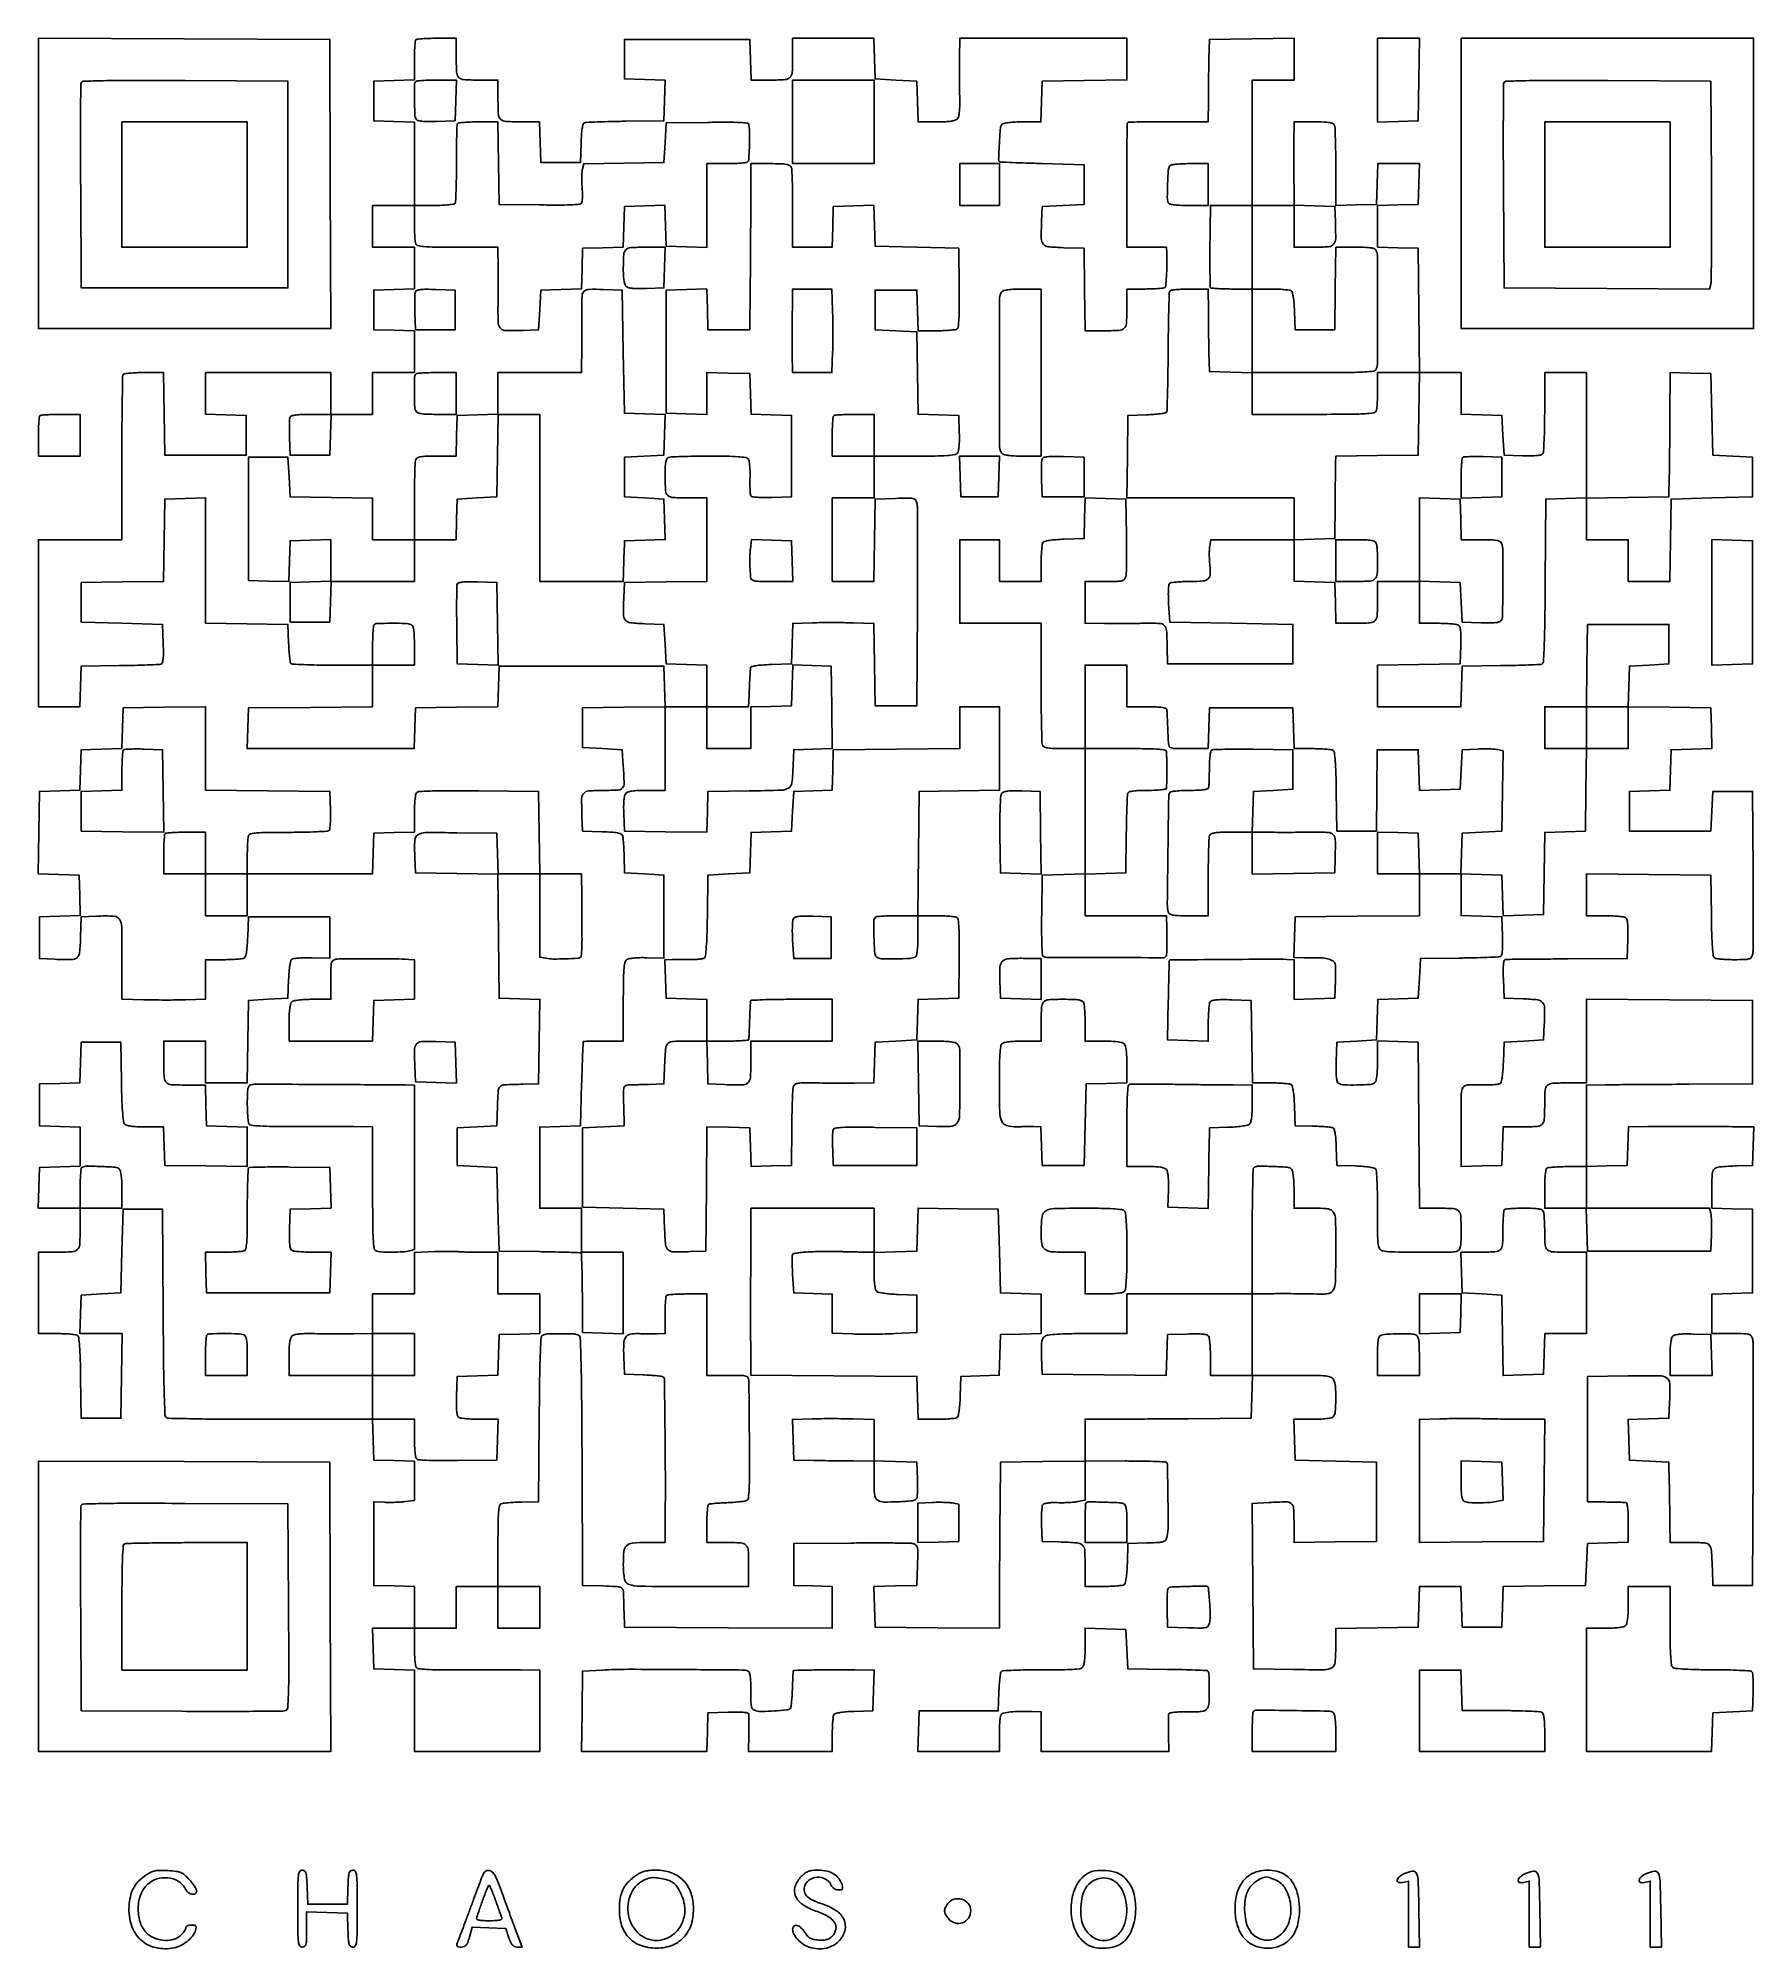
# Model space of a CAD drawing. Extents: x 156 to 936, y 100 to 969.
import ezdxf

# ---------------------------------------------------------------- set-up
doc = ezdxf.new("R2010")
doc.units = 0

msp = doc.modelspace()

# ---------------------------------------------------------------- linework, layer by layer
for points in [[(327.666667, 968.333333, 0.174595), (327.400837, 967.768224, 0.005912), (327.195833, 965.278732, 0.010516), (327.048335, 962.289663, 0.007069), (327, 958.870859), (327, 950.075052), (317.75, 949.787526), (308.5, 949.5), (308.5, 940.5), (308.5, 931.5), (317.75, 931.212474), (327, 930.924948), (327, 911.962474), (327, 893), (317.5, 893), (308, 893), (308, 883.5), (308, 874), (317.5, 874), (327, 874), (327, 864.537526), (327, 855.075052), (317.75, 854.787526), (308.5, 854.5), (308.5, 845.5), (308.5, 836.5), (317.75, 836.212474), (327, 835.924948), (327, 826.462474), (327, 817), (317.5, 817), (308, 817), (308, 807.5), (308, 798), (298.5, 798), (289, 798), (289, 807.5), (289, 817), (260.5, 817), (232, 817), (232, 807.537526), (232, 798.075052), (241.25, 797.787526), (250.5, 797.5), (250.5, 788.5), (250.5, 779.5), (232, 779.5), (213.5, 779.5), (213.227935, 798.25), (212.955869, 817), (204.036952, 817, 0.009718), (200.577597, 816.932755, 0.014646), (197.569487, 816.727395, 0.009376), (195.111804, 816.440507, 0.224214), (194.544488, 816.071983, 0.135039), (194.310559, 815.273879, 0.000414), (194.140326, 804.526676, 0.002326), (194.014184, 792.350824, 0.001448), (193.974023, 778.071983), (193.977105, 741), (174.988552, 741), (156, 741), (156, 703), (156, 665), (165.462474, 665), (174.924948, 665), (175.212474, 674.25), (175.5, 683.5), (192.966527, 683.7261, 0.002617), (199.755613, 683.849525, 0.003904), (205.690789, 684.034876, 0.001709), (210.751761, 684.249818, 0.080308), (211.755698, 684.459747, 0.230735), (212.38357, 685.132566, 0.046619), (212.724607, 686.779803, 0.028627), (212.867535, 689.436735, 0.00737), (212.789171, 693.733647), (212.5, 702.5), (194, 703), (175.5, 703.5), (175.5, 712.5), (175.5, 721.5), (194.228016, 721.771984), (212.956031, 722.043969), (213.228016, 740.771984), (213.5, 759.5), (222.75, 759.787526), (232, 760.075052), (232, 731.559591), (232, 703.044131), (250.75, 702.772065), (269.5, 702.5), (269.794391, 694.005609, 0.008279), (269.964083, 690.694214, 0.011972), (270.232402, 687.776348, 0.007724), (270.549842, 685.368688, 0.161087), (270.872093, 684.727907, 0.185963), (271.58443, 684.411783, 0.002216), (276.763418, 684.175895, 0.006297), (282.805731, 684.003704, 0.00403), (289.827702, 683.948685), (308, 683.952773), (308, 674.49196), (308, 665.031147), (279.75, 664.765573), (251.5, 664.5), (251.212474, 655.25), (250.924948, 646), (288.924948, 646), (326.924948, 646), (327.212474, 655.25), (327.5, 664.5), (346.212764, 664.771928), (364.925529, 665.043857), (365.212764, 674.271928), (365.5, 683.5), (403, 683.5), (440.5, 683.5), (440.787232, 674.272202), (441.074464, 665.044404), (422.287232, 664.772202), (403.5, 664.5), (403.5, 655.5), (403.5, 646.5), (412.5, 646), (421.5, 645.5), (422, 637.871466, -0.009061), (422.359538, 630.280546, -0.182915), (421.618382, 628.13511, -0.209712), (419.677753, 627.166579, -0.01237), (412.945728, 627, 0.017104), (406.253311, 626.771005, 0.202768), (403.985697, 625.623354, 0.175808), (403.057676, 623.113072, 0.012284), (403.199088, 615.479083), (403.5, 608.5), (412.296585, 608.210388, -0.007884), (416.621037, 607.999715, -0.030215), (419.294439, 607.664179, -0.050007), (420.944595, 607.180369, -0.207728), (421.655084, 606.456453, -0.066136), (421.882689, 605.502987, -0.006506), (422.093501, 603.146869, -0.008131), (422.263243, 600.319481, -0.006359), (422.358499, 597.246066), (422.5, 589.5), (431.5, 589), (440.5, 588.5), (440.5, 569.589004), (440.5, 550.678008), (432.683479, 550.906242, 0.011748), (429.308509, 550.925464, 0.021445), (426.559712, 550.75845, 0.023687), (424.472645, 550.441027, 0.12424), (423.433479, 549.944793, 0.179163), (422.682121, 548.643128, 0.02348), (422.286682, 545.417694, 0.015639), (422.058214, 540.200532, 0.003122), (422, 530.877555), (422, 513), (413, 513, 0.0026), (409.535681, 512.981986, 0.004196), (406.586758, 512.926563, 0.000894), (404.005933, 512.851767, 0.223635), (403.805984, 512.75, 0.15636), (403.722795, 512.521939, 0.000154), (403.50564, 506.992187, 0.001503), (403.283114, 500.802625, 0.000919), (403.055984, 493.5), (402.5, 474.5), (393.25, 474.212474), (384, 473.924948), (384, 455.462474), (384, 437), (393.5, 437), (403, 437), (403, 427), (403, 417), (412.5, 417), (422, 417), (422, 398.462474), (422, 379.924948), (412.75, 380.212474), (403.5, 380.5), (403.367836, 398.29883, 0.00236), (403.284572, 405.154747, 0.003786), (403.141663, 411.002087, 0.000819), (402.969314, 416.122676, 0.189758), (402.783474, 416.549859, 0.188487), (402.355563, 416.737267, 0.000762), (397.054515, 416.94236, 0.00364), (391.008057, 417.122988, 0.002266), (383.915638, 417.251029), (365.5, 417.5), (365, 436.5), (364.5, 455.5), (355.5, 456), (346.5, 456.5), (346.5, 465), (346.5, 473.5), (355.5, 474), (364.5, 474.5), (364.787526, 483.75, -0.008497), (365.123207, 490.728158, -0.207359), (365.990112, 492.418073, -0.164087), (367.886768, 493.137649, -0.004881), (376.5, 493.375258), (383.5, 493.5), (383.77146, 512.71219), (384.042921, 531.92438), (374.77146, 532.21219), (365.5, 532.5), (365.234079, 560.75), (364.968158, 589), (374.484079, 589), (384, 589), (384, 570.079455), (384, 551.158911), (386.75, 550.643886, 0.044815), (390.1736, 550.315701, 0.011768), (395.688669, 550.412433, 0.006125), (401.345205, 550.714345, 0.181924), (402.629829, 551.296495, 0.175911), (402.879178, 551.830102, 0.005979), (403.059951, 554.175452, 0.010608), (403.183256, 556.991927, 0.007128), (403.209931, 560.213056, 0.000171), (403.185264, 564.11774, 0.000085), (403.151401, 569.076648, 0.000084), (403.114535, 574.221241, 0.000123), (403.080209, 578.75), (403, 589), (393.522065, 589), (384.044131, 589), (383.772065, 607.75), (383.5, 626.5), (356.069153, 626.766401, 0.001978), (342.183108, 626.846326, 0.009301), (334.206078, 626.712289, 0.008349), (328.964071, 626.438935, 0.238479), (327.834466, 625.766401, 0.110948), (327.5174, 624.882968, 0.009347), (327.262256, 622.459591, 0.012057), (327.079826, 619.525344, 0.009029), (327.015313, 616.287526), (327, 608.075052), (317.75, 607.787526), (308.5, 607.5), (308.212474, 598.25), (307.924948, 589), (279.462474, 589), (251, 589), (251, 596.918213, -0.006892), (251.043356, 600.063448, -0.008754), (251.174211, 602.964436, -0.00712), (251.360326, 605.382249, -0.068944), (251.593058, 606.38191, -0.249709), (252.562488, 607.223591, -0.035266), (255.264213, 607.645922, -0.018547), (260.029283, 607.872293, -0.002687), (269.750331, 607.920971, 0.004713), (276.546243, 607.982545, 0.007284), (282.415234, 608.176609, 0.002939), (287.407488, 608.443952, 0.183525), (288.200252, 608.800252, 0.17177), (288.537915, 609.507959, 0.010316), (288.73972, 611.895345, 0.014499), (288.840829, 614.807778, 0.010136), (288.792979, 618.092979), (288.5, 626.5), (260.25, 626.765573), (232, 627.031147), (232, 646.037639), (232, 665.044131), (213.25, 664.772065), (194.5, 664.5), (194.212964, 655.287036), (193.925929, 646.074071), (184.712964, 645.787036), (175.5, 645.5), (175.212964, 636.287036), (174.925929, 627.074071), (165.712964, 626.787036), (156.5, 626.5), (156.228074, 607.787816), (155.956148, 589.075632), (165.228074, 588.787816), (174.5, 588.5), (174.787023, 579.288016), (175.074046, 570.076031), (165.787023, 569.788016), (156.5, 569.5), (156.5, 560), (156.5, 550.5), (163.479083, 550.199088, 0.012739), (171.057347, 550.065605, 0.177046), (173.578192, 551.009645, 0.194277), (174.776454, 553.321238, 0.015844), (175.212602, 560.259666), (175.5, 569.5), (182.479083, 569.800912, -0.019799), (190.427449, 569.828711, -0.254137), (192.901171, 568.366552, -0.131288), (193.877149, 564.948609, -0.004265), (194, 550.547361), (194, 532.132827), (203.924009, 531.816413, 0.004663), (208.382931, 531.715858, 0.002926), (213.598913, 531.677407, 0.002936), (218.734385, 531.699755, 0.005361), (222.924009, 531.787526), (232, 532.075052), (232, 541.037526), (232, 550), (240.25, 550.015313, 0.008591), (243.498009, 550.077158, 0.011595), (246.431384, 550.251635, 0.008743), (248.855762, 550.495093, 0.112618), (249.707902, 550.798312, 0.195149), (250.24575, 551.552989, 0.020215), (250.673305, 553.737125, 0.020298), (251.008289, 556.707636, 0.009786), (251.207902, 560.532999), (251.5, 569.5), (270, 569.5), (288.5, 569.5), (288.5, 560.095459), (288.5, 550.690918), (280.5, 550.86316, 0.00955), (277.347923, 550.870812, 0.012842), (274.495728, 550.749939, 0.009953), (272.142856, 550.542493, 0.119967), (271.293967, 550.235857, 0.188109), (270.765677, 549.485587, 0.020293), (270.334001, 547.367394, 0.020684), (269.994374, 544.529231, 0.010759), (269.793967, 540.968156), (269.5, 532.5), (260.5, 532), (251.5, 531.5), (251.227935, 512.75), (250.955869, 494), (241.477935, 494), (232, 494), (232, 503.5), (232, 513), (222.5, 513), (213, 513), (213, 503.606989, 0.013266), (213.189848, 496.452643, 0.190384), (214.229778, 494.181087, 0.181411), (216.563142, 493.177219, 0.011843), (224.044262, 493), (231.924948, 493), (232.212474, 483.75), (232.5, 474.5), (241.75, 474.212474), (251, 473.924948), (251, 464.940409), (251, 455.955869), (232.25, 456.227935), (213.5, 456.5), (213.211067, 465.25), (212.922134, 474), (204.583512, 474, -0.009859), (200.769569, 474.075209, -0.024988), (198.00937, 474.322627, -0.03219), (196.080023, 474.721207, -0.153691), (195.146237, 475.323796, -0.150078), (194.652029, 476.509893, -0.006421), (194.267561, 481.0752, -0.009449), (193.958517, 486.981462, -0.004527), (193.773792, 494.573796), (193.5, 512.5), (184.5, 512.5), (175.5, 512.5), (175.212964, 503.287036), (174.925929, 494.074071), (165.712964, 493.787036), (156.5, 493.5), (156.5, 484), (156.5, 474.5), (165.75, 474.212474), (175, 473.924948), (175, 465), (175, 456.075052), (165.75, 455.787526), (156.5, 455.5), (156.212474, 446.25), (155.924948, 437), (165.462474, 437), (175, 437), (175, 427.606989, -0.013298), (174.809647, 420.45107, -0.19079), (173.767356, 418.179831, -0.18106), (171.429085, 417.176663, -0.011759), (163.918213, 417), (156, 417), (156, 398.5), (156, 380), (164.25, 379.984687, -0.008719), (167.499351, 379.921988, -0.011731), (170.43689, 379.744962, -0.008919), (172.86414, 379.497773, -0.112125), (173.726647, 379.190103, -0.224357), (174.342971, 378.214502, -0.01105), (174.732937, 374.324934, -0.012194), (175.035521, 368.668275, -0.003561), (175.226647, 359.955416), (175.5, 341.5), (184.5, 341.5), (193.5, 341.5), (193.771593, 360.75), (194.043186, 380), (184.48266, 380), (174.922134, 380), (175.211067, 388.75), (175.5, 397.5), (184.5, 398), (193.5, 398.5), (194, 417.5), (194.5, 436.5), (203.5, 436.5), (212.5, 436.5), (212.760016, 389.552827, 0.001156), (212.944631, 366.034686, 0.005311), (213.228032, 352.400459, 0.002814), (213.576359, 342.998948, 0.24339), (214.260016, 341.805351, 0.1383), (215.317004, 341.480367, 0.000761), (226.004505, 341.246143, 0.003211), (238.227249, 341.0754, 0.002025), (252.5, 341.025494, -0.000069), (267.341689, 341.031641, -0.000083), (281.337414, 341.033187, -0.000071), (293.140377, 341.030862, -0.000539), (298.712474, 341.02297), (307.924948, 341), (308.212474, 331.75), (308.5, 322.5), (317.75, 322.212474), (327, 321.924948), (327, 313.023747), (327, 304.122546), (322.75, 303.580389, -0.015323), (320.764054, 303.388676, -0.007989), (318.279688, 303.265313, -0.007936), (315.723918, 303.219903, -0.01201), (313.5, 303.269116), (308.5, 303.5), (308.5, 284.5), (308.5, 265.5), (317.75, 265.212474), (327, 264.924948), (327, 255.462474), (327, 246), (317.462474, 246), (307.924948, 246), (308.212474, 236.75), (308.5, 227.5), (317.75, 227.212474), (327, 226.924948), (327, 208.462474), (327, 190), (355.5, 190), (384, 190), (384, 208.5), (384, 227), (375.25, 227.093048, 0.002154), (370.645198, 227.12218, 0.000617), (363.508651, 227.127786, 0.000621), (355.457148, 227.114181, 0.00066), (347.566684, 227.080643, -0.003149), (338.239576, 227.087434, -0.012884), (332.581563, 227.273038, -0.013733), (328.86014, 227.593954, -0.226692), (327.831997, 228.237595, -0.111193), (327.515843, 229.119724, -0.009255), (327.26153, 231.552606, -0.011986), (327.079641, 234.498088, -0.008962), (327.015313, 237.75), (327, 246), (336.5, 246), (346, 246), (346, 255.5), (346, 265), (355.5, 265), (365, 265), (365, 255.5), (365, 246), (374.5, 246), (384, 246), (384, 255.5), (384, 265), (374.5, 265), (365, 265), (365, 283.531385, -0.002589), (365.05251, 293.671802, -0.017048), (365.278075, 298.743058, -0.029748), (365.68448, 301.668855, -0.257177), (366.503934, 302.639883, -0.065596), (367.477527, 302.8734, -0.006717), (369.841495, 303.089036, -0.00829), (372.677657, 303.262121, -0.006527), (375.753934, 303.358499), (383.5, 303.5), (383.76237, 340.948628, -0.001496), (383.948147, 359.528178, -0.006555), (384.234702, 370.504244, -0.004071), (384.591789, 378.039395, -0.241922), (385.26237, 379.183315, -0.132812), (387.353299, 379.834184, -0.009462), (393.501644, 379.949629, -0.009465), (399.649791, 379.83232, -0.132723), (401.741586, 379.180871, -0.247526), (402.434987, 377.968938, -0.002047), (402.776578, 366.697023, -0.004467), (403.057771, 350.415055, -0.000939), (403.241586, 321.946183), (403.5, 265.5), (412.75, 265.212474, -0.004264), (418.52062, 264.983824, -0.0536), (420.673065, 264.646992, -0.178504), (421.657551, 263.950658, -0.144638), (422.060483, 262.712474, -0.000042), (422.095045, 261.444269, -0.000008), (422.15887, 259.093664, -0.000008), (422.233491, 256.342202, -0.000008), (422.310483, 253.5), (422.5, 246.5), (469.75, 246.240208), (517, 245.980417), (517, 255.451275), (517, 264.922134), (508.25, 265.211067), (499.5, 265.5), (499.5, 275), (499.5, 284.5), (525.5, 284.746829, -0.001959), (535.628428, 284.803306, -0.002875), (544.53435, 284.766872, -0.001365), (552.109172, 284.67165, -0.052654), (553.78715, 284.468452, -0.118958), (555.071196, 283.828235, -0.168849), (555.718404, 282.74097, -0.054312), (555.921376, 280.58504, -0.00412), (555.78715, 274.721624), (555.5, 265.5), (545.712959, 265.213341), (535.925919, 264.926682), (536.212959, 255.713341), (536.5, 246.5), (564.75, 246.234427), (593, 245.968853), (593.083705, 264.734427, -0.000341), (593.127726, 273.293195, -0.000198), (593.191671, 283.568863, -0.000198), (593.263926, 293.866793, -0.000335), (593.333705, 302.5), (593.5, 321.5), (612.75, 321.771593), (632, 322.043186), (632, 313.132884), (632, 304.222582), (628.473364, 303.560981, -0.024256), (626.7379, 303.321824, -0.009962), (624.366725, 303.159102, -0.009829), (621.810106, 303.085102, -0.012429), (619.445613, 303.121939, 0.017748), (617.264724, 303.132719, 0.022691), (615.261676, 302.980347, 0.02145), (613.635857, 302.710977, 0.145595), (612.927392, 302.327392, 0.162927), (612.535046, 301.540209, 0.014649), (612.289567, 299.318994, 0.017548), (612.163126, 296.552967, 0.011968), (612.205143, 293.405143), (612.5, 285.5), (620, 285.24697, -0.008651), (628.397932, 284.818085, -0.167265), (630.765357, 283.817746, -0.199345), (631.812399, 281.627978, -0.013122), (632, 274.480948), (632, 265), (640.25, 265.015313, 0.008591), (643.498009, 265.077158, 0.011595), (646.431384, 265.251635, 0.008743), (648.855762, 265.495093, 0.112618), (649.707902, 265.798312, 0.195149), (650.24575, 266.552989, 0.020215), (650.673305, 268.737125, 0.020298), (651.008289, 271.707636, 0.009786), (651.207902, 275.532999), (651.5, 284.5), (660.14056, 284.787337, 0.004634), (665.755324, 285.026164, 0.066131), (667.721622, 285.391792, 0.18384), (668.716534, 286.195579, 0.083197), (669.318636, 287.787337, 0.049139), (669.755303, 292.25557, 0.002996), (669.664328, 305.687098, 0.001012), (669.450843, 320.121719, 0.194735), (668.888973, 321.445247, 0.188887), (668.322066, 321.692518, 0.001403), (663.129111, 321.87496, 0.004988), (657.136263, 322.008844, 0.003147), (650.138973, 322.051308), (632, 322.047227), (632, 331.523613), (632, 341), (641.25, 341.035068, 0.000596), (646.520227, 341.061327, 0.000112), (656.154688, 341.122971, 0.00012), (667.41044, 341.200211, 0.00011), (679, 341.285068), (707.5, 341.5), (707.786212, 351.25), (708.072424, 361), (726.001028, 361, -0.002155), (736.960232, 360.952766, -0.023261), (741.384548, 360.708594, -0.064996), (743.720129, 360.158147, -0.181488), (744.964816, 359.065741, -0.107088), (745.817478, 356.078409, -0.018612), (745.979465, 350.178425, -0.015314), (745.740238, 344.259859, -0.180517), (744.8, 342.2, -0.145015), (743.858679, 341.688958, -0.021051), (741.684979, 341.321964, -0.020283), (738.809501, 341.078116, -0.01101), (735.262474, 341), (726.924948, 341), (727.212474, 331.75), (727.5, 322.5), (746, 322), (764.5, 321.5), (764.5, 303.5), (764.5, 285.5), (745.75, 285.227935), (727, 284.955869), (727, 293.861303, 0.01396), (726.811665, 300.605337, 0.208602), (725.77448, 302.661703, 0.178695), (723.484437, 303.468399, 0.009788), (715.738082, 303.200692), (707.976164, 302.780197), (708.238082, 265.140098), (708.5, 227.5), (726.627593, 227.227915, 0.004277), (740.82646, 227.136266, 0.134281), (744.171743, 228.058735, 0.245396), (745.681477, 230.502035, 0.01758), (745.986345, 238.727935), (746, 245.955869), (764.75, 246.227935), (783.5, 246.5), (783.787526, 255.75), (784.075052, 265), (793.5, 265), (802.924948, 265), (803.212474, 255.75), (803.5, 246.5), (812.5, 246.5), (821.5, 246.5), (821.787236, 255.728072), (822.074471, 264.956143), (840.787236, 265.228072), (859.5, 265.5), (860, 275), (860.5, 284.5), (869.75, 284.787526), (879, 285.075052), (879, 294.037526, 0.007552), (878.936285, 298.255654, 0.02649), (878.710609, 300.962615, 0.038764), (878.34269, 302.658527, 0.295874), (877.75, 303.162153, 0.023907), (876.916404, 303.229987, 0.001593), (874.517187, 303.302478, 0.002295), (871.655321, 303.366681, 0.001715), (868.5, 303.412153), (860.5, 303.5), (860.5, 332), (860.5, 360.5), (878.731386, 360.748256, -0.004369), (893.0467, 360.818093, -0.138067), (896.398432, 359.860606, -0.252131), (897.839052, 357.368689, -0.017518), (897.798618, 348.988223), (897.5, 341.5), (888.212977, 341.211984), (878.925954, 340.923969), (879.212977, 331.711984), (879.5, 322.5), (888.5, 322), (897.5, 321.5), (897.670976, 312, -0.000662), (897.742218, 307.72731, -0.000413), (897.814941, 302.720312, -0.000414), (897.878466, 297.784501, -0.000753), (897.920976, 293.75), (898, 285), (906.980948, 285, -0.014636), (913.721799, 284.802642, -0.203902), (915.852847, 283.744619, -0.161469), (916.823931, 281.365335, -0.008402), (917.24697, 273), (917.5, 265.5), (926.5, 265.5), (935.5, 265.5), (935.776595, 320.5, 0.000947), (935.843216, 341.744487, 0.001486), (935.811656, 360.004687, 0.000367), (935.724867, 375.978117, 0.058002), (935.507543, 377.75, 0.122598), (934.851723, 379.003904, 0.154459), (933.732885, 379.672178, 0.053321), (931.54844, 379.94753, 0.004712), (925.980948, 380), (917, 380), (917, 388.962474), (917, 397.924948), (926.25, 398.212474), (935.5, 398.5), (935.5, 417.5), (935.5, 436.5), (926.25, 436.787526), (917, 437.075052), (917, 446.018474, -0.014194), (917.190094, 452.713321, -0.199365), (918.215838, 454.834916, -0.165063), (920.527107, 455.811311, -0.009054), (928.5, 456.245668), (935.5, 456.5), (935.788933, 465.25), (936.077866, 474), (927.788933, 474.065134, 0.000906), (916.804713, 474.131539, 0.000875), (905.692532, 474.159122, 0.000916), (895.575475, 474.147996, 0.001976), (887.788933, 474.094396), (879.077866, 474), (878.788933, 465.25), (878.5, 456.5), (869.25, 456.212474), (860, 455.924948), (860, 474.462474), (860, 493), (868.75, 493.118471, -0.001476), (873.818862, 493.172134, -0.000253), (883.448437, 493.240778, -0.000276), (894.755624, 493.309425, -0.000246), (906.5, 493.368471), (935.5, 493.5), (935.5, 512.5), (935.5, 531.5), (897.75, 531.762025), (860, 532.02405), (860, 513.012025), (860, 494), (852.081787, 494, 0.01072), (844.679234, 493.841272, 0.161531), (842.30349, 492.938415, 0.20568), (841.224011, 490.873122, 0.018983), (841, 484.974799, -0.011616), (840.828179, 477.579887, -0.175745), (839.856847, 475.246107, -0.194734), (837.654189, 474.198876, -0.014789), (830.931944, 474), (822.077866, 474), (821.788933, 465.25), (821.5, 456.5), (812.25, 456.212474), (803, 455.924948), (803, 474.462474, -0.002646), (803.077005, 489.016033, -0.126371), (803.830455, 491.825787, -0.261699), (805.846096, 493.04908, -0.014432), (813.5, 493.085036, 0.012914), (815.885893, 493.089005, 0.016231), (818.092321, 493.221437, 0.014431), (819.912184, 493.443218, 0.111024), (820.707902, 493.753012, 0.189003), (821.243356, 494.527705, 0.019751), (821.672023, 496.736543, 0.02002), (822.008228, 499.721666, 0.00989), (822.207902, 503.532999), (822.5, 512.5), (831.5, 513), (840.5, 513.5), (840.800912, 520.479083, 0.012477), (840.937542, 528.011209, 0.170867), (840.02491, 530.54849, 0.198326), (837.777845, 531.762911, 0.017722), (831.240685, 532.211203), (822.5, 532.5), (822.211067, 541.25, -0.006923), (822.128657, 545.549978, -0.02942), (822.266156, 548.117277, -0.052054), (822.598621, 549.629968, -0.298845), (823.211067, 550.114827, -0.019845), (824.205142, 550.163743, -0.000162), (832.052626, 550.23563, -0.000583), (841.058082, 550.304719, -0.000375), (851.5, 550.364827), (878.5, 550.5), (878.791346, 559.41543, 0.007874), (878.863419, 563.674656, 0.025891), (878.721257, 566.481964, 0.03736), (878.391596, 568.324421, 0.190691), (877.791346, 569.150117, 0.110447), (876.89348, 569.473134, 0.009524), (874.455895, 569.733216, 0.01219), (871.503986, 569.919039, 0.009158), (868.25, 569.984687), (860, 570), (860, 579.515573), (860, 589.031147), (888.25, 588.765573), (916.5, 588.5), (916.773353, 570.044584, 0.003561), (916.964479, 561.331725, 0.012194), (917.267063, 555.675066, 0.01105), (917.657029, 551.785498, 0.224357), (918.273353, 550.809897, 0.110109), (919.123773, 550.502715, 0.009705), (921.410638, 550.255038, 0.012332), (924.180501, 550.078052, 0.009292), (927.230948, 550.015313, 0.00603), (931.935001, 550.062724, 0.060451), (933.877035, 550.342129, 0.158592), (934.896556, 551.007481, 0.11024), (935.50973, 552.25, 0.05721), (935.724487, 553.965497, 0.000802), (935.814745, 564.414062, 0.002229), (935.845976, 576.540395, 0.001465), (935.778782, 590.5), (935.5, 626.5), (926.5, 626.5), (917.5, 626.5), (917, 617.5), (916.5, 608.5), (898, 608.5), (879.5, 608.5), (879.5, 617.5), (879.5, 626.5), (888.712964, 626.787036), (897.925929, 627.074071), (898.212964, 636.287036), (898.5, 645.5), (907.787023, 645.788016), (917.074046, 646.076031), (916.787023, 655.288016), (916.5, 664.5), (897.712768, 664.772202), (878.925536, 665.044404), (879.212768, 674.272202), (879.5, 683.5), (888.5, 684), (897.5, 684.5), (897.5, 693.5), (897.5, 702.5), (879, 702.5), (860.5, 702.5), (860.227935, 683.75), (859.955869, 665), (850.477935, 665), (841, 665), (841, 655.5), (841, 646), (850.522065, 646), (860.044131, 646), (859.772065, 627.25), (859.5, 608.5), (850.271928, 608.212764), (841.043857, 607.925529), (840.771928, 589.212764), (840.5, 570.5), (831.288016, 570.212977), (822.076031, 569.925954), (821.788016, 579.212977), (821.5, 588.5), (812.212977, 588.788016), (802.925954, 589.076031), (803.212977, 598.288016), (803.5, 607.5), (812.5, 608), (821.5, 608.5), (821.772463, 626.72531), (822.044926, 644.95062), (819.751546, 645.526222, 0.045082), (818.443277, 645.731718, 0.009021), (816.081741, 645.844348, 0.009469), (813.319193, 645.873847, 0.008708), (810.479083, 645.800912), (803.5, 645.5), (803, 636.5), (802.5, 627.5), (793.288016, 627.212977), (784.076031, 626.925954), (783.788016, 636.212977), (783.5, 645.5), (774.184878, 645.5), (764.869757, 645.5), (764.684878, 627), (764.5, 608.5), (755.5, 608.5), (746.5, 608.5), (746.226088, 626.455762, 0.003691), (746.034694, 634.909881, 0.01247), (745.731244, 640.426015, 0.01141), (745.339909, 644.222567, 0.223435), (744.726088, 645.190449, 0.112001), (743.864729, 645.497951, 0.008968), (741.447749, 645.745063, 0.011768), (738.522456, 645.922011, 0.008754), (735.287526, 645.984687), (727.075052, 646), (726.787526, 655.25), (726.5, 664.5), (707.5, 664.5), (688.5, 664.5), (688.212474, 655.25), (687.924948, 646), (678.962474, 646, -0.004199), (673.295619, 646.047588, -0.05663), (671.242581, 646.315858, -0.190095), (670.296704, 646.989387, -0.132521), (669.888995, 648.25, -0.001332), (669.831102, 649.49057, -0.0003), (669.739494, 651.601562, -0.000311), (669.636748, 654.03789, -0.000301), (669.535935, 656.5, 0.001475), (669.432498, 658.889033, 0.001846), (669.32182, 661.104687, 0.001484), (669.216562, 662.963373, 0.01437), (669.14694, 663.75, 0.298995), (668.649055, 664.343415, 0.038977), (666.954561, 664.711196, 0.026479), (664.241706, 664.936529, 0.007481), (660, 665), (651, 665), (651, 674.5), (651, 684), (641.5, 684), (632, 684), (632, 665), (632, 646), (622.606989, 646, -0.006203), (617.632466, 646.061721, -0.033028), (614.926179, 646.308255, -0.067576), (613.364137, 646.777496, -0.196891), (612.606989, 647.581787, -0.085344), (612.362026, 648.814701, -0.001141), (612.178303, 656.60615, -0.003219), (612.043914, 665.650853, -0.002105), (612, 676.081787), (612, 703), (593.5, 703), (575, 703), (575, 722), (575, 741), (584, 741), (593, 741), (593, 731.5), (593, 722), (602.5, 722), (612, 722), (612.015313, 730.25, -0.008591), (612.077158, 733.498009, -0.011595), (612.251635, 736.431384, -0.008743), (612.495093, 738.855762, -0.112618), (612.798312, 739.707902, -0.195149), (613.552989, 740.24575, -0.020215), (615.737125, 740.673305, -0.020298), (618.707636, 741.008289, -0.009786), (622.532999, 741.207902), (631.5, 741.5), (631.788016, 750.787023), (632.076031, 760.074046), (641.288016, 759.787023), (650.5, 759.5), (650.785515, 743, -0.003332), (650.854498, 736.515656, -0.004581), (650.824256, 730.685937, -0.002978), (650.724981, 725.797256, -0.053901), (650.516463, 724.25, -0.122326), (649.855595, 722.996245, -0.153829), (648.733255, 722.32807, -0.053257), (646.5462, 722.052573, -0.004723), (640.980948, 722), (632, 722), (632, 712.5), (632, 703), (640.75, 702.906082, 0.002441), (644.767533, 702.882574, 0.001372), (649.646927, 702.89123, 0.001369), (654.573813, 702.926979, 0.002237), (658.750177, 702.987407, -0.013023), (665.790066, 702.937406, -0.191699), (668.015539, 701.964983, -0.18068), (669.03178, 699.704774, -0.011333), (669.346713, 692.27678), (669.5, 684.5), (698, 684.5), (726.5, 684.5), (726.5, 693.5), (726.5, 702.5), (698.5, 703), (670.5, 703.5), (669.992921, 712, -0.00974), (669.850799, 715.54172, -0.018682), (669.898367, 718.384381, -0.016605), (670.087312, 720.543244, -0.207927), (670.492921, 721.234687, -0.129958), (671.239543, 721.525821, -0.008081), (673.622012, 721.758058, -0.011521), (676.504592, 721.925339, -0.008266), (679.730948, 721.984687, 0.018537), (685.747928, 722.219049, 0.181022), (688.017698, 723.271479, 0.198869), (688.924046, 725.502701, 0.023008), (688.633077, 731.01111, -0.014999), (688.500258, 732.938993, -0.012336), (688.471135, 735.00163, -0.012523), (688.538682, 736.898408, -0.032072), (688.709582, 738.26111), (689.233154, 741), (708.116577, 741), (727, 741), (727, 731.537526), (727, 722.075052), (736.25, 721.787526), (745.5, 721.5), (745.787526, 712.25), (746.075052, 703), (754.930537, 703, 0.014889), (761.658129, 703.20038, 0.195866), (763.860252, 704.254332, 0.174757), (764.829682, 706.602344, 0.011384), (765, 714.081787), (765, 722), (774.5, 722), (784, 722), (784, 712.5), (784, 703), (792.25, 702.984687, -0.00917), (795.504112, 702.918959, -0.012203), (798.45641, 702.732898, -0.00954), (800.894283, 702.472467, -0.110402), (801.793098, 702.149034, -0.187221), (802.389362, 701.340297, -0.039341), (802.721251, 699.5815, -0.027159), (802.864234, 696.914541, -0.008519), (802.793098, 692.914347), (802.5, 684.5), (783.75, 684.227935), (765, 683.955869), (765, 674.477935), (765, 665), (783.962474, 665), (802.924948, 665), (803.212474, 674.25), (803.5, 683.5), (820.966527, 683.7261, 0.002516), (827.752009, 683.848088, 0.003769), (833.675696, 684.029084, 0.001598), (838.734997, 684.238043, 0.080658), (839.70432, 684.440031, 0.294491), (840.409051, 685.403351, 0.004559), (840.765826, 692.577338, 0.006966), (841.050817, 703.272058, 0.001419), (841.237793, 722.213931), (841.5, 759.5), (850.75, 759.787526), (860, 760.075052), (860, 750.537526), (860, 741), (869.5, 741), (879, 741), (879, 731.5), (879, 722), (888.477935, 722), (897.955869, 722), (898.227935, 740.75), (898.5, 759.5), (917, 760), (935.5, 760.5), (935.5, 769.5), (935.5, 778.5), (926.5, 779), (917.5, 779.5), (917, 798), (916.5, 816.5), (907.25, 816.787526), (898, 817.075052), (897.920976, 798.287526, -0.000609), (897.878178, 790.397897, -0.000549), (897.814941, 782.228211, -0.000549), (897.742156, 774.903415, -0.00174), (897.670976, 770), (897.5, 760.5), (878.75, 760.227935), (860, 759.955869), (860, 788.477935), (860, 817), (850.5, 817), (841, 817), (840.984687, 799.25, -0.004304), (840.919379, 792.354355, -0.006444), (840.732898, 786.334215, -0.002999), (840.478379, 781.232967, -0.128063), (840.149034, 780.206902, -0.187221), (839.340297, 779.610638, -0.039341), (837.5815, 779.278749, -0.027159), (834.914541, 779.135766, -0.008519), (830.914347, 779.206902), (822.5, 779.5), (822, 788.5), (821.5, 797.5), (812.25, 797.787526), (803, 798.075052), (803, 807.537526), (803, 817), (793.515573, 817), (784.031147, 817), (783.765573, 845.25), (783.5, 873.5), (774.25, 873.787526), (765, 874.075052), (765, 883.5), (765, 892.924948), (774.25, 893.212474), (783.5, 893.5), (783.787526, 902.75), (784.075052, 912), (774.575052, 912), (765.075052, 912), (764.787526, 902.75), (764.5, 893.5), (755.25, 893.212474), (746, 892.924948), (746, 910.380687, 0.003237), (745.955952, 917.183883, 0.004731), (745.821697, 923.173452, 0.002387), (745.635784, 928.244199, 0.081426), (745.393011, 929.418213, 0.192406), (744.653872, 930.217093, 0.06988), (743.154102, 930.688469, 0.034532), (740.571713, 930.937024, 0.00673), (735.893011, 931), (727, 931), (726.936029, 921.25, 0.001497), (726.920323, 916.84609, 0.000914), (726.926856, 911.646875, 0.000916), (726.952183, 906.495144, 0.001626), (726.994633, 902.25), (727.117209, 893), (717.558604, 893), (708, 893), (708, 921.5), (708, 950), (717.5, 950), (727, 950), (727, 959.521593), (727, 969.043186), (707.75, 968.771593), (688.5, 968.5), (688.301866, 959.5, 0.001393), (688.222149, 955.354275, 0.00077), (688.146698, 950.290986, 0.000768), (688.086028, 945.160135, 0.001237), (688.051866, 940.788462), (688, 931.076923), (669.871795, 931.076923, 0.001593), (662.899433, 931.054703, 0.00259), (656.978113, 930.986286, 0.000382), (651.731785, 930.894474, 0.19417), (651.435037, 930.76837, 0.194866), (651.144324, 930.081708, 0.000614), (651.006561, 920.484118, 0.002917), (650.920464, 908.675521, 0.001217), (650.936029, 892.75), (651, 874), (660, 874), (669, 874), (669.134681, 871.25, -0.015557), (669.209078, 867.076538, -0.008643), (669.053479, 861.988474, -0.004093), (668.774617, 857.017765, -0.122951), (668.396272, 855.832164, -0.226311), (667.882342, 855.501227, -0.00858), (665.553505, 855.244448, -0.013956), (662.712987, 855.060273, -0.00921), (659.440983, 855), (651, 855), (651, 846.106989, -0.014747), (650.800677, 839.350385, -0.195276), (649.74896, 837.14327, -0.175414), (647.404655, 836.171064, -0.011457), (639.940278, 836), (632.044131, 836), (631.772065, 854.75), (631.5, 873.5), (622.259666, 873.787398, -0.015844), (615.321238, 874.223546, -0.194277), (613.009645, 875.421808, -0.177046), (612.065605, 877.942653, -0.012739), (612.199088, 885.520917), (612.5, 892.5), (622, 893), (631.5, 893.5), (631.5, 902.5), (631.5, 911.5), (612.5, 912.055984, -0.000919), (605.197375, 912.283114, -0.001503), (599.007812, 912.50564, -0.000154), (593.478061, 912.722795, -0.15636), (593.25, 912.805984, -0.241526), (592.678893, 914.029082, -0.004679), (593.012086, 921.191542, -0.005611), (593.486258, 928.251259, -0.178643), (594.2, 929.8, -0.144682), (595.138013, 930.310039, -0.021131), (597.298731, 930.677383, -0.02038), (600.152513, 930.921656, -0.011159), (603.662474, 931), (611.924948, 931), (612.212474, 940.25), (612.5, 949.5), (631.75, 949.771593), (651, 950.043186), (651, 959.521593), (651, 969), (613, 969), (575, 969), (574.874114, 960.25, 0.00318), (574.842131, 956.264977, 0.001862), (574.851957, 951.492533, 0.001862), (574.89735, 946.717686, 0.003165), (574.975462, 942.72458, -0.00977), (575.000288, 938.814653, -0.020936), (574.834299, 935.802749, -0.024523), (574.508902, 933.589189, -0.125079), (573.978903, 932.47458, -0.138222), (572.962049, 931.773872, -0.04395), (571.158273, 931.330886, -0.02907), (568.461633, 931.074326, -0.009183), (564.415081, 931), (556.075052, 931), (555.787526, 940.25), (555.5, 949.5), (546, 950), (536.5, 950.5), (536.212474, 959.75), (535.924948, 969), (517.462474, 969), (499, 969), (499, 961.081787, -0.011384), (498.829682, 953.602344, -0.174757), (497.860252, 951.254332, -0.195866), (495.658129, 950.20038, -0.014889), (488.930537, 950), (480.075052, 950), (479.787526, 959.25), (479.5, 968.5), (451, 968.5), (422.5, 968.5), (422.5, 959.5), (422.5, 950.5), (431.787023, 950.211984), (441.074046, 949.923969), (440.787023, 940.711984), (440.5, 931.5), (423.033473, 931.2739, 0.002462), (416.249913, 931.152678, 0.003696), (410.332354, 930.974005, 0.001539), (405.273815, 930.768232, 0.080844), (404.323085, 930.570485, 0.236839), (403.746466, 929.938068, 0.027582), (403.317872, 928.012606, 0.023653), (402.989793, 925.211026, 0.009092), (402.789612, 921.296585), (402.5, 912.5), (393.5, 912.5), (384.5, 912.5), (384.212474, 921.75), (383.924948, 931), (376.044262, 931, -0.011491), (368.592092, 931.171283, -0.175559), (366.249844, 932.143776, -0.19511), (365.199102, 934.350994, -0.014732), (365, 941.106989), (365, 950), (356.106989, 950, -0.014768), (349.349521, 950.199638, -0.195511), (347.14255, 951.252746, -0.175208), (346.170753, 953.599988, -0.01141), (346, 961.081787), (346, 969), (337.166667, 969, 0.007039), (333.733476, 968.951666, 0.010477), (330.732292, 968.804167, 0.005871), (328.23216, 968.599192, 0.174709)], [(269.5, 902.5), (269.5, 855.5), (222.5, 855.5), (175.5, 855.5), (175.239372, 901.5, -0.000997), (175.174287, 919.225103, -0.001596), (175.197198, 934.357597, -0.000282), (175.267665, 947.72814, -0.090314), (175.461789, 948.759906, -0.301449), (176.45055, 949.464468, -0.003096), (185.402033, 949.70934, -0.005599), (198.68089, 949.841585, -0.001079), (222.722417, 949.759906), (269.5, 949.5)], [(345.787526, 940.75), (345.5, 931.5), (337.085653, 931.206902, -0.008519), (333.085459, 931.135766, -0.027159), (330.4185, 931.278749, -0.039341), (328.659703, 931.610638, -0.187221), (327.850966, 932.206902, -0.131906), (327.206577, 934.26788, -0.007493), (327.033407, 940.992136, -0.005877), (327.040216, 947.8478, -0.195602), (327.666667, 949.333333, -0.174822), (328.232541, 949.599219, -0.00583), (330.743315, 949.804167, -0.010438), (333.756615, 949.951668, -0.007009), (337.204192, 950), (346.075052, 950)], [(916.777529, 904.5, -0.001169), (916.844214, 887.089041, -0.00181), (916.812248, 872.054912, -0.000538), (916.723164, 858.995066, -0.057675), (916.505999, 857.240125), (915.956939, 854.980251), (869.22847, 855.240125), (822.5, 855.5), (822.239372, 901.5, -0.000997), (822.174287, 919.225103, -0.001596), (822.197198, 934.357597, -0.000282), (822.267665, 947.72814, -0.090314), (822.461789, 948.759906, -0.301449), (823.45055, 949.464468, -0.003096), (832.402033, 949.70934, -0.005599), (845.68089, 949.841585, -0.001079), (869.722417, 949.759906), (916.5, 949.5)], [(365.227935, 912.25), (365.5, 893.5), (383.926619, 893.226758, 0.00365), (392.321523, 893.163563, 0.010953), (398.054295, 893.28785, 0.008053), (402.172111, 893.533919, 0.239802), (403.03717, 894.060143, 0.117689), (403.282329, 894.801737, 0.012855), (403.389486, 896.607774, 0.015163), (403.396552, 898.795666, 0.011696), (403.276127, 901.178943, -0.011439), (403.149717, 903.6554, -0.011583), (403.137475, 906.124735, -0.011438), (403.225729, 908.271701, -0.045518), (403.428979, 909.573052), (404.026806, 911.954986), (422.263403, 912.227493), (440.5, 912.5), (441, 921.5), (441.5, 930.5), (460.25, 930.772065, -0.002837), (469.767137, 930.856152, -0.014019), (475.125912, 930.722825, -0.016384), (478.479094, 930.434829, -0.35065), (479.131922, 929.772065, -0.022522), (479.404849, 925.09601, -0.012592), (479.336904, 919.396152, -0.005487), (479.068046, 913.808283, -0.223203), (478.500625, 912.765313, -0.132522), (477.748416, 912.473712, -0.007387), (475.223621, 912.241942, -0.010971), (472.174845, 912.074625, -0.007783), (468.75, 912.015313), (460, 912), (460, 892.962474), (460, 873.924948), (450.75, 874.212474), (441.5, 874.5), (441.211984, 883.787023), (440.923969, 893.074046), (431.711984, 892.787023), (422.5, 892.5), (422.212964, 883.287036), (421.925929, 874.074071), (412.712964, 873.787036), (403.5, 873.5), (403.212964, 864.287036), (402.925929, 855.074071), (393.712964, 854.787036), (384.5, 854.5), (384, 845.5), (383.5, 836.5), (376.520917, 836.199088, -0.012422), (368.785802, 836.057933, -0.180078), (366.267526, 837.014264, -0.202597), (365.14059, 839.336868, -0.016297), (365.006044, 846.283591, 0.001591), (365.048206, 850.481493, 0.000931), (365.073343, 855.509867, 0.000931), (365.079759, 860.541436, 0.001582), (365.063971, 864.75), (365, 874), (346.606989, 874, -0.002472), (336.276552, 874.051073, -0.018295), (331.359559, 874.27975, -0.036273), (328.606822, 874.711497, -0.24904), (327.606989, 875.581787, -0.06844), (327.368926, 876.599719, -0.007317), (327.178303, 879.0249, -0.008902), (327.044385, 881.933927, -0.00705), (327, 885.081787), (327, 893), (335.940983, 893, 0.010436), (339.411851, 893.07245, 0.015606), (342.436963, 893.293528, 0.010524), (344.897334, 893.603205, 0.22125), (345.499533, 893.999244, 0.128761), (345.748128, 894.810169, 0.001971), (345.933017, 899.750487, 0.005139), (346.066808, 905.519605, 0.00336), (346.108001, 912.17475, -0.002774), (346.14134, 918.817734, -0.004307), (346.25126, 924.547679, -0.001397), (346.402627, 929.494378, -0.130786), (346.608468, 930.175505, -0.228659), (347.12356, 930.503946, -0.007705), (349.588281, 930.757805, -0.01317), (352.582027, 930.940311, -0.008638), (356.036952, 931), (364.955869, 931)], [(498.393011, 910.418213, -0.081401), (498.635772, 909.244542, -0.002396), (498.821697, 904.184475, -0.00474), (498.955951, 898.207024, -0.003244), (499, 891.418213), (499, 874), (507.962474, 874), (516.924948, 874), (517.212474, 883.25), (517.5, 892.5), (526.711984, 892.787023), (535.923969, 893.074046), (536.211984, 883.787023), (536.5, 874.5), (555.5, 874), (574.5, 873.5), (574.71939, 855.540099, -0.003424), (574.76602, 846.853289, -0.012963), (574.617147, 841.421853, -0.013089), (574.32745, 837.785663, -0.228634), (573.71939, 836.805412, -0.112178), (572.861723, 836.499499, -0.008905), (570.445781, 836.253721, -0.01172), (567.521977, 836.077684, -0.008708), (564.287526, 836.015313), (556.075052, 836), (555.787526, 845.25), (555.5, 854.5), (546, 854.5), (536.5, 854.5), (536.5, 845.5), (536.5, 836.5), (546, 836), (555.5, 835.5), (555.771928, 816.787236), (556.043857, 798.074471), (565.271928, 797.787236), (574.5, 797.5), (574.793771, 789.655204, -0.01153), (574.842502, 786.264652, -0.021342), (574.701133, 783.514748, -0.023545), (574.405224, 781.431833, -0.126804), (573.921326, 780.405204, -0.182404), (572.63003, 779.670597, -0.021157), (569.264588, 779.28498, -0.014874), (563.87593, 779.058352, -0.003072), (554.377555, 779), (536, 779), (536, 769.5), (536, 760), (526.5, 760), (517, 760), (517, 741), (517, 722), (526.477935, 722), (535.955869, 722), (536.227935, 740.75), (536.5, 759.5), (545.721624, 759.78715, -0.004152), (551.57824, 759.920849, -0.054125), (553.742582, 759.717622, -0.166626), (554.841379, 759.070883, -0.118084), (555.499153, 757.78715, -0.05765), (555.718993, 756.012631, -0.00055), (555.810237, 742.9531, -0.00183), (555.843716, 727.912858, -0.001183), (555.777529, 710.5), (555.5, 665.5), (546, 665.5), (536.5, 665.5), (536.228185, 684.181892), (535.95637, 702.863784), (526.457255, 703.181892, 0.004923), (522.171483, 703.283182, 0.003025), (517.121782, 703.322239, 0.003032), (512.12499, 703.300357, 0.005411), (508.016106, 703.212964), (499.074071, 702.925929), (498.787036, 693.712964), (498.5, 684.5), (489.25, 684.212474, 0.007931), (485.059499, 684.015643, 0.023956), (482.219181, 683.699926, 0.029796), (480.354589, 683.286533, 0.305992), (479.871896, 682.712474, 0.010281), (479.720577, 680.93031, 0.002565), (479.548185, 678.012426, 0.002391), (479.370898, 674.404521, 0.001572), (479.199748, 670.25), (479, 665), (469.5, 665), (460, 665), (460, 655.5), (460, 646), (470, 646), (480, 646), (480, 655.462474), (480, 664.924948), (489.25, 665.212474), (498.5, 665.5), (498.788034, 674.788378), (499.076067, 684.076756), (507.788034, 683.788378), (516.5, 683.5), (516.771921, 664.789253), (517.043842, 646.078505), (508.271921, 645.789253), (499.5, 645.5), (499.245668, 638.5, -0.016845), (498.677883, 630.402584, -0.238617), (497.151766, 628.032937, -0.12594), (493.870249, 627.09075, -0.00363), (479.236474, 626.772016), (460.5, 626.5), (460.212184, 617.228074), (459.924368, 607.956148), (441.212184, 608.228074), (422.5, 608.5), (422.206229, 616.344796, -0.01153), (422.157498, 619.735348, -0.021342), (422.298867, 622.485252, -0.023545), (422.594776, 624.568167, -0.126804), (423.078674, 625.594796, -0.145524), (424.060853, 626.251072, -0.03848), (425.921657, 626.673265, -0.027148), (428.657348, 626.9254, -0.009406), (432.622445, 627), (441, 627), (441, 646), (441, 665), (450.5, 665), (460, 665), (460, 674.462474), (460, 683.924948), (450.75, 684.212474), (441.5, 684.5), (441, 693.5), (440.5, 702.5), (431.759315, 702.788797, -0.017722), (425.222155, 703.237089, -0.198326), (422.97509, 704.45151, -0.170867), (422.062458, 706.988791, -0.012477), (422.199088, 714.520917), (422.5, 721.5), (441.25, 721.772065), (460, 722.044131), (460, 741.022065), (460, 760), (452.081787, 760, -0.011011), (444.641409, 760.163873, -0.16771), (442.279861, 761.097177, -0.201251), (441.212506, 763.225197, -0.016928), (441, 769.5, -0.007489), (441.06471, 773.820122, -0.036534), (441.316038, 776.251766, -0.072682), (441.790003, 777.676577, -0.18666), (442.581787, 778.393011, -0.080983), (443.749577, 778.635568, -0.002541), (448.632682, 778.821697, -0.004891), (454.409143, 778.955938, -0.003363), (460.959343, 779, -0.003883), (468.999884, 778.937551, -0.013622), (474.173829, 778.716098, -0.014593), (477.665189, 778.368609, -0.190849), (478.782764, 777.75, -0.133273), (479.174524, 776.879994, -0.015296), (479.450183, 774.730109, -0.017581), (479.612727, 772.102267, -0.013481), (479.611741, 769.22484, 0.00835), (479.581407, 766.364104, 0.011411), (479.655912, 763.788254, 0.008354), (479.80206, 761.656369, 0.117643), (480.041103, 760.933495, 0.224904), (480.679867, 760.51975, 0.014132), (482.970886, 760.280463, 0.017537), (485.940066, 760.159446, 0.009583), (489.58457, 760.208654), (498.5, 760.5), (498.5, 779), (498.5, 797.5), (489.287036, 797.787036), (480.074071, 798.074071), (479.787036, 807.287036), (479.5, 816.5), (469.75, 816.786212), (460, 817.072424), (460, 807.498686), (460, 797.924948), (450.75, 798.212474), (441.5, 798.5), (441.5, 826.5), (441.5, 854.5), (450.711984, 854.787023), (459.923969, 855.074046), (460.211984, 845.787023), (460.5, 836.5), (470, 836.5), (479.5, 836.5), (479.706189, 855.5, 0.000664), (479.788403, 864.132135, 0.000393), (479.864679, 874.426563, 0.000394), (479.92461, 884.697251, 0.000678), (479.956189, 893.25), (480, 912), (488.893011, 912, -0.00673), (493.571713, 911.937024, -0.034532), (496.154102, 911.688469, -0.06988), (497.653872, 911.217093, -0.192406)], [(688, 902.5), (688, 893), (679.106989, 893, -0.008167), (674.997112, 893.067136, -0.025131), (672.225961, 893.297448, -0.033225), (670.402822, 893.666252, -0.246804), (669.776163, 894.25, -0.086314), (669.383347, 896.61345, -0.007365), (669.520477, 902.781088, -0.00592), (669.826486, 909.046906, -0.123861), (670.38886, 910.820171, -0.201436), (671.115698, 911.338706, -0.023545), (673.121693, 911.69346, -0.02204), (675.901463, 911.927186, -0.009953), (679.559017, 912), (688, 912)], [(708, 874), (708, 855), (716.25, 854.984687, -0.008579), (719.497876, 854.922928, -0.011582), (722.430835, 854.748704, -0.008725), (724.854929, 854.505619, -0.112667), (725.706033, 854.202843, -0.192561), (726.236162, 853.466763, -0.02067), (726.666992, 851.36687, -0.020911), (727.005667, 848.539342, -0.010674), (727.206033, 844.968156), (727.5, 836.5), (736.5, 836.5), (745.5, 836.5), (745.772065, 855.25), (746.044131, 874), (754.915076, 874, -0.006755), (759.580732, 873.936965, -0.034601), (762.157648, 873.688316, -0.069982), (763.654681, 873.216846, -0.192203), (764.393011, 872.418213, -0.091103), (764.951141, 869.430895, -0.00075), (764.987031, 845.5, -0.00075), (764.951141, 821.569105, -0.091103), (764.393011, 818.581787, -0.273), (763.2442, 817.66906, -0.020733), (759.135087, 817.269618, -0.01238), (751.897163, 817.047441, -0.001482), (735.893011, 817), (708, 817), (708, 807.5), (708, 798), (735.893011, 798, 0.001482), (751.897163, 798.047441, 0.01238), (759.135087, 798.269618, 0.020733), (763.2442, 798.66906, 0.273), (764.393011, 799.581787, 0.06844), (764.631074, 800.599719, 0.007317), (764.821697, 803.0249, 0.008902), (764.955615, 805.933927, 0.00705), (765, 809.081787), (765, 817), (774.522065, 817), (784.044131, 817), (783.772065, 798.25), (783.5, 779.5), (764.75, 779.227935), (746, 778.955869), (745.915374, 776.227935, 0.004106), (745.87465, 774.442113, 0.00031), (745.807028, 769.601331, 0.000428), (745.734888, 763.827037, 0.000325), (745.665374, 757.5), (745.5, 741.5), (736.25, 741.212474), (727, 740.924948), (727, 750.462474), (727, 760), (688.977935, 760), (650.955869, 760), (651.227935, 778.75), (651.5, 797.5), (659.968156, 797.793967, 0.010008), (663.254663, 797.97397, 0.014925), (666.117432, 798.274448, 0.00987), (668.44969, 798.636875, 0.21401), (669.010409, 799.016842, 0.1316), (669.246289, 799.801907, 0.00077), (669.466153, 807.475903, 0.003165), (669.648646, 816.259696, 0.002), (669.755699, 826.50922, -0.002074), (669.864307, 836.761147, -0.003276), (670.051553, 845.552745, -0.000825), (670.277893, 853.223781, -0.131355), (670.522463, 854.036345, -0.220325), (671.10065, 854.418056, -0.010886), (673.422624, 854.716926, -0.015902), (676.281377, 854.930117, -0.010659), (679.559017, 855), (688, 855), (688.051866, 845.25, 0.001235), (688.086031, 840.863499, 0.000769), (688.146698, 835.720313, 0.000771), (688.222149, 830.648335, 0.001399), (688.301866, 826.5), (688.5, 817.5), (698.25, 817.213788), (708, 816.927576), (708, 835.963788), (708, 855), (698.5, 855, -0.0074), (694.85253, 855.053986, -0.01215), (691.769574, 855.220312, -0.005805), (689.227244, 855.449247, -0.357713), (688.928337, 855.75, -0.022085), (688.811056, 858.043274, -0.000983), (688.77158, 865.989439, -0.00184), (688.777347, 874.495849, -0.002427), (688.84878, 882.25), (689, 893), (698.5, 893), (708, 893)], [(745.800912, 885.520917, -0.012322), (745.941866, 877.88044, -0.176722), (745.009281, 875.372662, -0.202101), (742.732324, 874.227183, -0.01682), (735.980948, 874), (727, 874), (727, 883.537526), (727, 893.075052), (736.25, 892.787526), (745.5, 892.5)], [(440.787526, 864.75), (440.5, 855.5), (432.655204, 855.206229, -0.01153), (429.264652, 855.157498, -0.021342), (426.514748, 855.298867, -0.023545), (424.431833, 855.594776, -0.126804), (423.405204, 856.078674, -0.135867), (422.774512, 856.984925, -0.040828), (422.344596, 858.625418, -0.030592), (422.081339, 860.934398, -0.01309), (422, 864.040657, -0.014338), (422.189268, 870.639454, -0.186431), (423.185875, 872.835771, -0.182412), (425.409858, 873.816515, -0.01362), (432.144515, 874), (441.075052, 874)], [(422, 826.5), (422.5, 798.5), (431.787023, 798.211984), (441.074046, 797.923969), (440.787023, 788.711984), (440.5, 779.5), (431.5, 779), (422.5, 778.5), (422.5, 769.5), (422.5, 760.5), (431.5, 760), (440.5, 759.5), (440.787023, 750.288016), (441.074046, 741.076031), (431.787023, 740.788016), (422.5, 740.5), (422.316022, 734.5, 0.000486), (422.240743, 731.964552, 0.000422), (422.166694, 729.307813, 0.000425), (422.103752, 726.903323, 0.001252), (422.066022, 725.25), (422, 722), (403, 722), (384, 722), (384, 760), (384, 798), (374.522065, 798), (365.044131, 798), (364.772065, 779.25), (364.5, 760.5), (355.5, 760), (346.5, 759.5), (346.212474, 750.25), (345.924948, 741), (336.462474, 741), (327, 741), (327, 731.5), (327, 722), (308.037526, 722), (289.075052, 722), (288.787526, 712.75), (288.5, 703.5), (279.5, 703.5), (270.5, 703.5), (270.5, 712.5), (270.5, 721.5), (279.75, 721.787526), (289, 722.075052), (289, 731.575052), (289, 741.075052), (279.75, 740.787526), (270.5, 740.5), (270.211984, 731.212977), (269.923969, 721.925954), (260.711984, 722.212977), (251.5, 722.5), (251.5, 750.5), (251.5, 778.5), (260.5, 778.5), (269.5, 778.5), (270, 769.5), (270.5, 760.5), (289.25, 760.227935), (308, 759.955869), (308, 750.477935), (308, 741), (317.5, 741), (327, 741), (327, 758.418213, -0.003244), (327.044049, 765.207024, -0.00474), (327.178303, 771.184475, -0.002396), (327.364228, 776.244542, -0.081401), (327.606989, 777.418213, -0.192061), (328.344751, 778.216672, -0.070053), (329.839867, 778.688208, -0.03465), (332.412948, 778.936924, -0.006773), (337.069463, 779), (345.924948, 779), (346.212474, 788.25), (346.5, 797.5), (355.75, 797.787526), (365, 798.075052), (365, 807.537526), (365, 817), (384, 817), (403, 817), (403.096534, 829.25, 0.000766), (403.128635, 834.306641, 0.000763), (403.145298, 839.370312, 0.000746), (403.146504, 843.795341, 0.002999), (403.12698, 846.5, -0.018513), (403.259384, 852.061176, -0.203503), (404.233226, 854.015207, -0.173898), (406.396602, 854.835874, -0.012851), (412.829377, 854.787775), (421.5, 854.5)], [(345.5, 845.5), (345.5, 836.5), (336.5, 836.5), (327.5, 836.5), (327.205027, 844.411609, -0.006757), (327.130652, 847.542211, -0.008847), (327.151984, 850.403842, -0.006825), (327.2445, 852.787219, -0.078651), (327.438673, 853.700781, -0.222283), (328.127059, 854.364206, -0.05328), (329.715903, 854.724548, -0.030281), (332.338027, 854.871594, -0.007113), (336.733647, 854.789171), (345.5, 854.5)], [(498.900637, 847.75, -0.000313), (498.857705, 844.754297, -0.00031), (498.81088, 841.748438, -0.000304), (498.766673, 839.117832, -0.001201), (498.734613, 837.5, 0.006381), (498.718651, 835.811892, 0.001287), (498.736302, 832.810938, 0.001359), (498.775311, 829.319936, 0.00127), (498.833975, 825.75), (499, 817), (507.929031, 817), (516.858062, 817), (517.179031, 826.25, 0.005736), (517.277592, 830.495207, 0.003234), (517.304751, 835.646875, 0.003227), (517.264969, 840.846037, 0.005283), (517.156293, 845.25), (516.812585, 855), (507.906293, 855), (499, 855)], [(612, 817), (612, 779), (603.622445, 779, -0.009861), (599.81158, 779.075163, -0.024525), (597.034468, 779.321529, -0.031042), (595.084709, 779.715923, -0.155337), (594.157803, 780.309859, -0.17421), (593.089972, 783.255606, -0.000779), (593.047772, 817.013129, -0.00078), (593.110818, 850.769593, -0.174051), (594.180429, 853.717403, -0.158129), (595.090095, 854.293325, -0.028943), (597.06969, 854.67996, -0.023753), (599.858891, 854.924684, -0.010005), (603.622445, 855), (612, 855)], [(346, 807.5), (346, 798), (337.106989, 798, -0.00673), (332.428287, 798.062976, -0.034532), (329.845898, 798.311531, -0.06988), (328.346128, 798.782907, -0.192406), (327.606989, 799.581787, -0.084511), (327.096621, 802.128446, -0.008182), (327.015701, 808.449139, -0.004931), (327.103892, 815.018197, -0.192867), (327.666667, 816.333333, -0.174709), (328.23216, 816.599192, -0.005871), (330.732292, 816.804167, -0.010477), (333.733476, 816.951666, -0.007039), (337.166667, 817), (346, 817)], [(156.666667, 797.333333, 0.174709), (156.400808, 796.76784, 0.005871), (156.195833, 794.267708, 0.010477), (156.048334, 791.266524, 0.007039), (156, 787.833333), (156, 779), (165.5, 779), (175, 779), (175, 788.5), (175, 798), (166.166667, 798, 0.007039), (162.733476, 797.951666, 0.010477), (159.732292, 797.804167, 0.005871), (157.23216, 797.599192, 0.174709)], [(288.787526, 788.75), (288.5, 779.5), (279.5, 779.5), (270.5, 779.5), (270.205027, 787.411609, -0.006569), (270.129541, 790.539392, -0.008656), (270.147568, 793.392336, -0.006579), (270.235027, 795.7687, -0.079281), (270.423642, 796.661609, -0.22904), (271.108114, 797.304492, -0.041271), (272.861635, 797.698947, -0.027152), (275.637843, 797.934049, -0.007548), (280.006141, 798), (289.075052, 798)], [(517.666667, 797.333333, 0.174709), (517.400808, 796.76784, 0.005871), (517.195833, 794.267708, 0.010477), (517.048334, 791.266524, 0.007039), (517, 787.833333), (517, 779), (526.5, 779), (536, 779), (536, 788.5), (536, 798), (527.166667, 798, 0.007039), (523.733476, 797.951666, 0.010477), (520.732292, 797.804167, 0.005871), (518.23216, 797.599192, 0.174709)], [(631.5, 769.5), (631.5, 760.5), (622, 760.5), (612.5, 760.5), (612.205027, 768.411609, -0.00675), (612.130612, 771.542108, -0.00884), (612.151823, 774.403425, -0.006817), (612.244157, 776.786543, -0.078674), (612.438128, 777.699359, -0.226742), (613.142535, 778.366783, -0.050502), (614.808733, 778.724677, -0.028831), (617.565901, 778.870994, -0.006604), (622.233101, 778.787749), (631.5, 778.5)], [(821.5, 769.5), (821.5, 760.5), (812.25, 760.212474), (803, 759.924948), (803, 768.795808, -0.007385), (803.050962, 772.245903, -0.010931), (803.206402, 775.267253, -0.006353), (803.422777, 777.777963, -0.173388), (803.702644, 778.369311, -0.179987), (804.290922, 778.638564, -0.007016), (806.709672, 778.781547, -0.011703), (809.626528, 778.84459, -0.007913), (812.952644, 778.785977), (821.5, 778.5)], [(802.787526, 750.25), (803.075052, 741), (811.930537, 741, -0.006773), (816.587052, 740.936924, -0.03465), (819.160133, 740.688208, -0.070053), (820.655249, 740.216672, -0.192061), (821.393011, 739.418213, -0.091176), (821.998795, 736.173227, -0.00241), (821.967788, 721.474877, -0.001716), (821.811922, 706.431842, -0.138765), (821.149034, 704.206902, -0.187221), (820.340297, 703.610638, -0.039341), (818.5815, 703.278749, -0.027159), (815.914541, 703.135766, -0.008519), (811.914347, 703.206902), (803.5, 703.5), (803, 712.5), (802.5, 721.5), (793.25, 721.787526), (784, 722.075052), (784, 741.075052), (784, 760.075052), (793.25, 759.787526), (802.5, 759.5)], [(479.793425, 736.785662, 0.011366), (479.622603, 734.907344, 0.008176), (479.513961, 732.804226, 0.008264), (479.476392, 730.798892, 0.017633), (479.527613, 729.25, -0.00031), (479.621916, 727.859169, -0.000252), (479.721393, 726.367188, -0.000254), (479.811727, 724.991373, -0.000659), (479.875, 724, 0.175913), (480.348485, 722.912635, 0.153117), (481.438709, 722.305701, 0.046795), (483.747011, 722.049398, 0.004265), (489.537526, 722), (499.075052, 722), (498.787526, 731.25), (498.5, 740.5), (489.390812, 740.785662), (480.281624, 741.071325)], [(764.393011, 739.418213, -0.063253), (764.629829, 738.450783, -0.009306), (764.821697, 736.43975, -0.010378), (764.955516, 734.041973, -0.008749), (765, 731.5, -0.015844), (764.802358, 725.264457, -0.190499), (763.797846, 723.129957, -0.177094), (761.570835, 722.178146, -0.013336), (754.893011, 722), (746, 722), (746, 731.5), (746, 741), (754.893011, 741, -0.00673), (759.571713, 740.937024, -0.034532), (762.154102, 740.688469, -0.06988), (763.653872, 740.217093, -0.192406)], [(364.772204, 702.71218), (365.044409, 683.924361), (355.772204, 684.21218), (346.5, 684.5), (346.257563, 702, -0.002631), (346.199152, 708.799598, -0.003941), (346.226192, 714.738069, -0.001682), (346.306309, 719.809053, -0.083845), (346.49121, 720.789171, -0.238724), (347.14441, 721.395694, -0.043003), (348.823062, 721.725032, -0.027688), (351.496316, 721.865282, -0.007507), (355.733647, 721.789171), (364.5, 721.5)], [(325.418213, 702.393011, -0.192406), (326.217093, 701.653872, -0.06988), (326.688469, 700.154102, -0.034532), (326.937024, 697.571713, -0.00673), (327, 692.893011), (327, 684), (317.5, 684), (308, 684), (308, 692.833333, -0.007039), (308.048334, 696.266524, -0.010477), (308.195833, 699.267708, -0.005871), (308.400808, 701.76784, -0.174709), (308.666667, 702.333333, -0.192867), (309.981803, 702.896108, -0.004931), (316.550861, 702.984299, -0.008182), (322.871554, 702.903379, -0.084511)], [(593, 646.022559), (593, 627.045117), (574.75, 626.772559), (556.5, 626.5), (556.234427, 598.25), (555.968853, 570), (564.234427, 569.984687, -0.008654), (567.489226, 569.92232, -0.011661), (570.430184, 569.746279, -0.008829), (572.860545, 569.500549, -0.112372), (573.71939, 569.194588, -0.228634), (574.32745, 568.214337, -0.013089), (574.617147, 564.578147, -0.012963), (574.76602, 559.146711, -0.003424), (574.71939, 550.459901), (574.5, 532.5), (565.287036, 532.212964), (556.074071, 531.925929), (555.787036, 522.712964), (555.5, 513.5), (546, 513), (536.5, 512.5), (536.212474, 503.25), (535.924948, 494), (527.212474, 493.906082, -0.002453), (523.209469, 493.882569, -0.001374), (518.34205, 493.89123, -0.001371), (513.423578, 493.926982, -0.002233), (509.249823, 493.987407, 0.005853), (504.192557, 494.024009, 0.035876), (501.59313, 493.825578, 0.080498), (500.128629, 493.358783, 0.185893), (499.367358, 492.514936, 0.079251), (499.111, 491.301687, 0.002567), (498.886279, 486.303553, 0.004877), (498.708475, 480.387137, 0.003363), (498.617535, 473.683611), (498.5, 456.5), (489.289473, 456.212997), (480.078945, 455.925993), (479.789473, 464.712997), (479.5, 473.5), (469.765635, 473.786023), (460.031269, 474.072047), (459.765635, 445.786125), (459.5, 417.500204), (452.5, 417.255903, -0.011566), (444.82182, 417.165649, -0.175647), (442.369198, 418.086371, -0.195734), (441.210321, 420.326875, -0.014919), (440.787398, 427.259666), (440.5, 436.5), (422, 437), (403.5, 437.5), (403.5, 455.5), (403.5, 473.5), (412.942162, 474), (422.384324, 474.5), (422.162595, 483.75, -0.003705), (422.063811, 489.715879, -0.056729), (422.277789, 491.762177, -0.204736), (422.937242, 492.683136, -0.130473), (424.220433, 493.060483, 0.000086), (425.518234, 493.09514, 0.000016), (427.886627, 493.15887, 0.000017), (430.652882, 493.233491, 0.000016), (433.5, 493.310483), (440.5, 493.5), (440.75303, 501, -0.008402), (441.176069, 509.365335, -0.161469), (442.147153, 511.744619, -0.203902), (444.278201, 512.802642, -0.014636), (451.019052, 513), (460, 513), (460, 522.462474), (460, 531.924948), (450.75, 532.212474), (441.5, 532.5), (441.211067, 541.25), (440.922134, 550), (444.211067, 550.124079, -0.007295), (445.82035, 550.161291, -0.003), (448.002626, 550.166813, -0.002967), (450.34488, 550.144786, -0.003805), (452.5, 550.09532, 0.015747), (454.50422, 550.097193, 0.018713), (456.391578, 550.229236, 0.017791), (457.95795, 550.454524, 0.103547), (458.726647, 550.765826, 0.217848), (459.341546, 551.76727, 0.011005), (459.73235, 555.675737, 0.012127), (460.035478, 561.347289, 0.003583), (460.226647, 570.044584), (460.5, 588.5), (470, 589), (479.5, 589.5), (479.787036, 598.712964), (480.074071, 607.925929), (489.287036, 608.212964), (498.5, 608.5), (499, 617.5), (499.5, 626.5), (508.212982, 626.788393), (516.925964, 627.076786), (517.212982, 636.288393), (517.5, 645.5), (546.25, 645.765335), (575, 646.030671), (575, 655.515335), (575, 665), (584, 665), (593, 665)], [(212.772147, 626.727853), (213.044293, 607.955707), (194.272147, 608.227853), (175.5, 608.5), (175.5, 617.5), (175.5, 626.5), (184.75, 626.787526), (194, 627.075052), (194, 635.870859, -0.007448), (194.050966, 639.292182, -0.011013), (194.206402, 642.2893, -0.006441), (194.422837, 644.7788, -0.173149), (194.702644, 645.369311, -0.179987), (195.290922, 645.638564, -0.007016), (197.709672, 645.781547, -0.011703), (200.626528, 645.84459, -0.007913), (203.952644, 645.785977), (212.5, 645.5)], [(669.052632, 644.5, -0.006524), (669.073282, 643.562587, -0.000696), (669.089803, 641.384375, -0.000858), (669.101413, 638.79023, -0.00069), (669.105263, 636, -0.000696), (669.101429, 633.245809, -0.000949), (669.089803, 630.7625, -0.000621), (669.07349, 628.676537, -0.010881), (669.052632, 628, -0.34882), (668.685293, 627.584395, -0.014938), (666.618777, 627.280846, -0.019076), (663.887129, 627.067826, -0.009919), (660.468615, 627, 0.00854), (656.490827, 626.932053, 0.026787), (653.829037, 626.697957, 0.037284), (652.093105, 626.317387, 0.232572), (651.444716, 625.716527, 0.080575), (651.240839, 624.738951, 0.001624), (651.03046, 619.679282, 0.003801), (650.848429, 613.752865, 0.00254), (650.7261, 606.966527), (650.5, 589.5), (641.25, 589.212474), (632, 588.924948), (632, 579.462474), (632, 570), (650.5, 570), (669, 570), (669.113289, 564.25, -0.002653), (669.198343, 558.340954, -0.009868), (669.158708, 554.619006, -0.008985), (669.035846, 552.080045, -0.181731), (668.722409, 551.389076, -0.199393), (667.572017, 550.913814, -0.000228), (640.98035, 550.975125, -0.000308), (614.603407, 551.064205, -0.138267), (612.930197, 551.543141, -0.247077), (612.549539, 552.18871, -0.003047), (612.339707, 557.15498, -0.007921), (612.218835, 563.11112, -0.004522), (612.251896, 570.307845), (612.5, 588.5), (622.25, 588.786212), (632, 589.072424), (632, 617.536212), (632, 646), (650.5, 646, -0.002413), (660.767966, 645.950446, -0.017758), (665.667403, 645.729018, -0.034273), (668.367596, 645.323148, -0.341969)], [(726.5, 636.5), (726.5, 627.5), (717.5, 627), (708.5, 626.5), (708.212474, 617.25), (707.924948, 608), (717.212474, 607.936029, 0.001575), (721.435535, 607.920244, 0.00093), (726.47911, 607.926657, 0.00093), (731.515926, 607.951792, 0.001594), (735.716409, 607.993956, -0.014765), (742.656873, 607.880806, -0.205117), (744.863788, 606.813518, -0.177692), (745.781131, 604.405727, -0.0106), (745.710761, 596.5), (745.5, 589.5), (726.75, 589.227935), (708, 588.955869), (708, 598.477935), (708, 608), (698.606989, 608, 0.006203), (693.632466, 607.938279, 0.033028), (690.926179, 607.691745, 0.067576), (689.364137, 607.222504, 0.196891), (688.606989, 606.418213, 0.081401), (688.364228, 605.244542, 0.002396), (688.178303, 600.184475, 0.00474), (688.044049, 594.207024, 0.003244), (688, 587.418213), (688, 570), (679.116631, 570, -0.005841), (674.151579, 570.058003, -0.040616), (671.737245, 570.311347, -0.100732), (670.443957, 570.837714, -0.187814), (669.803375, 571.75, -0.062829), (669.378074, 575.419449, -0.000758), (669.65737, 599.452117, -0.000379), (670.002198, 624.265475, -0.135551), (670.516499, 626.026695, -0.219315), (671.097673, 626.411987, -0.011285), (673.389444, 626.714092, -0.016223), (676.214994, 626.929403, -0.010903), (679.452028, 627, 0.00876), (683.293971, 627.067319, 0.026958), (685.882991, 627.298206, 0.036897), (687.569351, 627.669308, 0.255939), (688.143011, 628.25, 0.055138), (688.283784, 629.079927, 0.004271), (688.395135, 631.335938, 0.005799), (688.473948, 634.036289, 0.004395), (688.5, 637, -0.012419), (688.572729, 639.927585, -0.017749), (688.79375, 642.516369, -0.013776), (689.106078, 644.608191, -0.190588), (689.5, 645.247214, -0.152654), (690.337198, 645.542182, -0.002367), (695.49375, 645.702315, -0.006064), (701.528977, 645.787917, -0.003947), (708.5, 645.747214), (726.5, 645.5)], [(611.772204, 607.71218), (612.044409, 588.924361), (602.772204, 589.21218), (593.5, 589.5), (593.285999, 606.940913, -0.004189), (593.255592, 614.754885, -0.010898), (593.403397, 620.377546, -0.00926), (593.67678, 624.476615, -0.153082), (594.189944, 625.728868, -0.150561), (595.137574, 626.348636, -0.041493), (596.9041, 626.701912, -0.028262), (599.52816, 626.8541, -0.009244), (603.403945, 626.787955), (611.5, 626.5)], [(232, 598.5), (232, 589), (241.5, 589), (251, 589), (251, 579.5), (251, 570), (241.5, 570), (232, 570), (232, 579.5), (232, 589), (222.5, 589), (213, 589), (213, 597.833333, -0.007039), (213.048334, 601.266524, -0.010477), (213.195833, 604.267708, -0.005871), (213.400808, 606.76784, -0.174709), (213.666667, 607.333333, -0.174709), (214.23216, 607.599192, -0.005871), (216.732292, 607.804167, -0.010477), (219.733476, 607.951666, -0.007039), (223.166667, 608), (232, 608)], [(364.78782, 598.227796), (365.075639, 588.955591), (346.28782, 589.227796), (327.5, 589.5), (327.199088, 596.479083, -0.019397), (327.164918, 604.426388, -0.256161), (328.612796, 606.863718, -0.133011), (331.988421, 607.793453, -0.004266), (346.264765, 607.73292), (364.5, 607.5)], [(783.787526, 598.25), (784.075052, 589), (793.537526, 589), (803, 589), (803, 579.537526), (803, 570.075052), (812.25, 569.787526), (821.5, 569.5), (821.789171, 560.733647, -0.00752), (821.865145, 556.497789, -0.027652), (821.724833, 553.822361, -0.042855), (821.395512, 552.140349, -0.237499), (820.789171, 551.483402, -0.07859), (819.808617, 551.282365, -0.001584), (814.738069, 551.068288, -0.003709), (808.799571, 550.880524, -0.002479), (802, 550.749755), (784.5, 550.5), (784, 541.5), (783.5, 532.5), (774.287036, 532.212964), (765.074071, 531.925929), (764.787036, 522.712964), (764.5, 513.5), (755.5, 513), (746.5, 512.5), (746.208654, 503.58457, 0.007874), (746.136581, 499.325344, 0.025891), (746.278743, 496.518036, 0.03736), (746.608404, 494.675579, 0.190691), (747.208654, 493.849883, 0.132959), (749.695491, 493.077946, 0.014429), (755.756126, 493.030935, 0.012557), (761.857757, 493.313098, 0.18044), (763.8, 494.2, 0.147163), (764.31737, 495.162609, 0.020491), (764.682108, 497.423259, 0.019645), (764.923314, 500.443228, 0.010104), (765, 504.237526), (765, 513.075052), (774.25, 512.787526), (783.5, 512.5), (783.762025, 474.75), (784.02405, 437), (791.930238, 437, -0.011363), (799.395765, 436.830316, -0.17403), (801.743636, 435.865048, -0.196397), (802.798403, 433.671836, -0.015105), (803, 427, -0.006853), (802.936736, 422.384548, -0.03487), (802.68772, 419.828701, -0.070374), (802.215888, 418.342194, -0.191418), (801.418213, 417.606989, -0.090024), (798.59788, 417.073806, -0.001991), (784.670627, 417.027849, -0.00264), (771.043416, 417.109092, -0.062731), (767.25, 417.630286, -0.188536), (765.949216, 418.587769, -0.110441), (765.288755, 420.433841, -0.028938), (765.035272, 424.28491, -0.00175), (764.984687, 435.866631, 0.00405), (764.923303, 442.711466, 0.006102), (764.748704, 448.67447, 0.0027), (764.511012, 453.741412, 0.129186), (764.202843, 454.706033, 0.192561), (763.466763, 455.236162, 0.02067), (761.36687, 455.666992, 0.020911), (758.539342, 456.005667, 0.010674), (754.968156, 456.206033), (746.5, 456.5), (746.208795, 464.797197, 0.008978), (746.000079, 468.728665, 0.029432), (745.66335, 471.307436, 0.044142), (745.194665, 472.956468, 0.212946), (744.522087, 473.629898, 0.066643), (743.602391, 473.84846, 0.006014), (741.241358, 474.057242, 0.007727), (738.407497, 474.229517, 0.005963), (735.313292, 474.332702), (727.5, 474.5), (727.207902, 483.467001, 0.009786), (727.008289, 487.292364, 0.020298), (726.673305, 490.262875, 0.020215), (726.24575, 492.447011, 0.195149), (725.707902, 493.201688, 0.112538), (724.856245, 493.504888, 0.008774), (722.437865, 493.748365, 0.011619), (719.511619, 493.922841, 0.008614), (716.272065, 493.984687), (708.044131, 494), (707.772065, 512.75), (707.5, 531.5), (698.58457, 531.791346, 0.007874), (694.325344, 531.863419, 0.025891), (691.518036, 531.721257, 0.03736), (689.675579, 531.391596, 0.190691), (688.849883, 530.791346, 0.110589), (688.52683, 529.892587, 0.009469), (688.266784, 527.444872, 0.012148), (688.080958, 524.480841, 0.009118), (688.015313, 521.212474), (688, 512.924948), (678.75, 513.212474), (669.5, 513.5), (669.832694, 531.49936, -0.001117), (669.976005, 538.416163, -0.001829), (670.131961, 544.275711, -0.000194), (670.292324, 549.504996, -0.190856), (670.384288, 549.717622, -0.196823), (670.833042, 549.905619, -0.00004), (695.312282, 550.100547, -0.000509), (717.501159, 550.252837, -0.01209), (723.75, 550.138254), (727, 550), (727, 540.962474), (727, 531.924948), (736.25, 532.212474), (745.5, 532.5), (745.790593, 540.759317, 0.004973), (745.925785, 546.117938, 0.066409), (745.695612, 548.070443, 0.168377), (744.972151, 549.166073, 0.072692), (743.424011, 550.028891, 0.027364), (742.250532, 550.402987, 0.020327), (740.92069, 550.690949, 0.020674), (739.64007, 550.86001, 0.042978), (738.633418, 550.864049, -0.015487), (737.501326, 550.806354, -0.00428), (735.720356, 550.786071, -0.004318), (733.701871, 550.797796, -0.004507), (731.712474, 550.844475), (726.924948, 551), (727.212474, 560.25), (727.5, 569.5), (755.75, 569.765573), (784, 570.031147), (784, 579.515573), (784, 589), (774.5, 589), (765, 589), (765, 598.537526), (765, 608.075052), (774.25, 607.787526), (783.5, 607.5)], [(499.321675, 568.618004, 0.109625), (499.023738, 567.634223, 0.010711), (498.888242, 565.139919, 0.013155), (498.868523, 562.125086, 0.010049), (499, 558.82872), (499.5, 550.5), (508, 550.5), (516.5, 550.5), (516.5, 560), (516.5, 569.5), (508.321675, 569.789284, 0.007936), (504.169511, 569.870202, 0.033269), (501.678862, 569.713332, 0.059418), (500.137432, 569.322839, 0.174629)], [(536.666667, 569.333333, 0.198282), (535.886674, 567.45671, 0.008654), (535.994436, 560.215162, 0.008458), (536.350519, 552.96904, 0.206947), (537.25, 551.216336, 0.165751), (539.231805, 550.470381, 0.009546), (545.82071, 550.388729, 0.010933), (552.344533, 550.575125, 0.128199), (554.75, 551.333575, 0.19487), (555.321323, 552.124717, 0.028181), (555.693114, 554.120531, 0.023189), (555.928937, 557.009109, 0.008773), (556, 561.059017), (556, 570), (546.666667, 570, 0.006664), (543.041783, 569.951687, 0.009979), (539.879167, 569.804167, 0.00536), (537.23702, 569.599551, 0.176136)], [(324.25, 550.164994), (327, 550), (327, 541.037526), (327, 532.075052), (317.75, 531.787526), (308.5, 531.5), (308.212474, 522.25), (307.924948, 513), (288.962474, 513), (270, 513), (270, 521.3, -0.011084), (270.07823, 524.828493, -0.020332), (270.322289, 527.693122, -0.021091), (270.689458, 529.860329, -0.144849), (271.2, 530.8, -0.144849), (272.139671, 531.310542, -0.021091), (274.306878, 531.677711, -0.020332), (277.171507, 531.92177, -0.011084), (280.7, 532), (289, 532), (289, 540.930449, -0.004474), (289.050025, 546.520404, -0.055234), (289.321932, 548.628842, -0.171937), (289.992806, 549.654704, -0.1282), (291.25, 550.180449, -0.034403), (294.169544, 550.391904, -0.000998), (306.588059, 550.410873, -0.001855), (318.463965, 550.361256, -0.01301)], [(612, 541.214684), (612, 531.924948), (602.75, 532.212474), (593.5, 532.5), (593.203802, 540.479635, -0.022969), (593.259546, 546.794264, -0.192967), (594.439792, 549.327474, -0.175525), (597.10733, 550.474309, -0.018393), (604.016518, 550.624531), (612, 550.504419)], [(479.86827, 531.25, 0.030361), (479.80651, 530.706558, 0.000866), (479.687896, 528.370312, 0.001755), (479.562698, 525.619698, 0.001206), (479.439213, 522.5, -0.0005), (479.32014, 519.380295, -0.000728), (479.208386, 516.629688, -0.000356), (479.108307, 514.291453, -0.012706), (479.070943, 513.75, -0.358109), (478.772158, 513.44922, -0.005764), (476.219577, 513.220312, -0.012106), (473.125095, 513.053985, -0.007372), (469.463788, 513), (459.927576, 513), (460.213788, 503.25), (460.5, 493.5), (467.988223, 493.201382, 0.011385), (476.072129, 493.063232, 0.177838), (478.621749, 494.016163, 0.202591), (479.779017, 496.344052, 0.015396), (480, 503.519052), (480, 513), (498.5, 513), (517, 513), (517, 522.5), (517, 532), (498.5, 532, 0.003798), (491.397275, 531.946047, 0.00626), (485.395679, 531.779688, 0.001593), (480.214306, 531.554581, 0.351018)], [(631.393011, 530.418213, -0.06844), (631.631074, 529.400281, -0.007317), (631.821697, 526.9751, -0.008902), (631.955615, 524.066073, -0.00705), (632, 520.918213), (632, 513), (640.3, 513, -0.011084), (643.828493, 512.92177, -0.020332), (646.693122, 512.677711, -0.021091), (648.860329, 512.310542, -0.144849), (649.8, 511.8, -0.144682), (650.310039, 510.861987, -0.021131), (650.677383, 508.701269, -0.02038), (650.921656, 505.847487, -0.011159), (651, 502.337526), (651, 494.075052), (641.75, 493.787526), (632.5, 493.5), (632, 475), (631.5, 456.5), (622, 456.5), (612.5, 456.5), (612.211067, 465.25), (611.922134, 474), (608.711067, 474.088861, 0.006315), (607.156777, 474.112234, 0.002737), (605.088544, 474.105892, 0.002707), (602.888833, 474.075196, 0.003593), (600.888231, 474.022058, -0.075358), (596.323983, 474.557099, -0.235569), (594.085242, 476.559889, -0.088441), (593.16276, 481.067907, -0.006356), (593, 493.871429, -0.004184), (593.064784, 501.612824, -0.012525), (593.285867, 506.900748, -0.012115), (593.624554, 510.609784, -0.169112), (594.2, 511.8, -0.144849), (595.139671, 512.310542, -0.021091), (597.306878, 512.677711, -0.020332), (600.171507, 512.92177, -0.011084), (603.7, 513), (612, 513), (612, 520.918213, -0.011337), (612.169516, 528.393226, -0.173918), (613.134562, 530.742703, -0.196524), (615.3277, 531.798229, -0.015117), (622, 532, -0.006853), (626.615452, 531.936736, -0.03487), (629.171299, 531.68772, -0.070374), (630.657806, 531.215888, -0.191418)], [(345.788029, 503.211971), (346.076058, 493.923942), (336.788029, 494.211971), (327.5, 494.5), (327.199088, 501.479083, -0.011928), (327.050889, 509.182645, -0.176334), (327.972515, 511.678754, -0.210428), (330.215167, 512.770984, -0.017872), (336.778718, 512.788514), (345.5, 512.5)], [(573.8, 511.8, -0.195077), (574.972189, 509.028148, -0.004178), (575.068743, 493.965673, -0.004903), (574.893831, 479.083394, -0.153645), (573.729635, 475.644932, -0.118939), (572.694669, 474.768477, -0.077992), (571.199929, 474.2893, -0.040111), (568.806547, 474.110962, -0.007825), (564.479635, 474.203802), (556.5, 474.5), (556.228407, 493.75), (555.956814, 513), (564.278407, 513, -0.011041), (567.817564, 512.921836, -0.020304), (570.688436, 512.677898, -0.021068), (572.859379, 512.31083, -0.144945)], [(322.75, 493.033933), (327, 493), (327, 455.616631), (327, 418.233263), (324.75, 417.630286, -0.052589), (321.80014, 417.164051, -0.012536), (316.826521, 417.031691, -0.010886), (311.875983, 417.131877, -0.081279), (309.581787, 417.606989, -0.273), (308.66906, 418.7558, -0.020733), (308.269618, 422.864913, -0.01238), (308.047441, 430.102837, -0.001482), (308, 446.106989), (308, 474), (299.25, 474.091325, 0.001631), (294.64293, 474.124384, 0.000466), (287.496075, 474.145701, 0.000469), (279.430725, 474.154678, 0.000498), (271.523871, 474.148192, -0.003378), (262.54563, 474.192546, -0.011738), (256.745732, 474.396616, -0.010316), (252.751539, 474.713927, -0.230081), (251.789184, 475.306867, -0.112743), (251.489538, 476.149212, -0.008707), (251.248954, 478.551416, -0.011568), (251.07649, 481.457823, -0.008566), (251.015313, 484.676676, -0.006665), (251.066452, 489.139756, -0.042078), (251.3134, 491.398554, -0.101133), (251.818426, 492.611329, -0.198579), (252.676499, 493.176676, -0.047863), (254.59951, 493.359651, -0.000312), (271.614022, 493.335615, -0.001069), (293.092282, 493.245944, -0.000418)], [(699.25, 493.03165), (708, 493), (708, 484.622445, -0.009913), (707.92478, 480.828796, -0.024242), (707.679019, 478.047251, -0.030268), (707.287489, 476.086773, -0.156365), (706.700164, 475.166121, -0.126595), (705.772011, 474.728174, -0.012295), (703.299919, 474.317974, -0.014976), (700.281363, 473.984907, -0.011302), (696.950164, 473.793676), (688.5, 473.5), (688.356392, 464, 0.000223), (688.29367, 459.724695, 0.000139), (688.223716, 454.709289, 0.000139), (688.157453, 449.761517, 0.000252), (688.106392, 445.712474), (688, 436.924948), (678.836802, 437.212474), (669.673605, 437.5), (669.90404, 445.316521, 0.011738), (669.924286, 448.692926, 0.021467), (669.758071, 451.441208, 0.023736), (669.441118, 453.527111, 0.12425), (668.944793, 454.566521, 0.142625), (667.947461, 455.241147, 0.040689), (666.109024, 455.671721, 0.027904), (663.385341, 455.92557, 0.009285), (659.377555, 456), (651, 456), (651, 474.416667, -0.003403), (651.059353, 483.138517, -0.012275), (651.271377, 488.69222, -0.010428), (651.589519, 492.490578, -0.294232), (652.181089, 493.22703, -0.077966), (653.088896, 493.379249, -0.001173), (658.46985, 493.423206, -0.003141), (664.729247, 493.420331, -0.002067), (671.931089, 493.342013, 0.000472), (679.682041, 493.232991, 0.00044), (687.615695, 493.135875, 0.000438), (694.664686, 493.06197, 0.001498)], [(555.5, 465), (555.5, 456.5), (536.5, 456.5), (517.5, 456.5), (517.203033, 463.906415, -0.007193), (517.127592, 466.8426, -0.009297), (517.14725, 469.53838, -0.007382), (517.238571, 471.783736, -0.077906), (517.430148, 472.678565, -0.272381), (518.337704, 473.401322, -0.021017), (521.562482, 473.720448, -0.015049), (526.870736, 473.861232, -0.002729), (536.727115, 473.772149), (555.5, 473.5)], [(192.8, 454.8, -0.144849), (193.310542, 453.860329, -0.021091), (193.677711, 451.693122, -0.020332), (193.92177, 448.828493, -0.011084), (194, 445.3), (194, 437), (184.5, 437), (175, 437), (175, 445.833333, -0.007039), (175.048334, 449.266524, -0.010477), (175.195833, 452.267708, -0.005871), (175.400808, 454.76784, -0.174709), (175.666667, 455.333333, -0.197627), (177.45253, 456.078242, -0.009016), (184.204595, 455.989878, -0.00945), (190.92503, 455.653458, -0.181061)], [(288.787023, 446.288016), (289.074046, 437.076031), (279.787023, 436.788016), (270.5, 436.5), (270.208654, 427.58457, 0.007874), (270.136581, 423.325344, 0.025891), (270.278743, 420.518036, 0.03736), (270.608404, 418.675579, 0.190691), (271.208654, 417.849883, 0.110589), (272.107413, 417.52683, 0.009469), (274.555128, 417.266784, 0.012148), (277.519159, 417.080958, 0.009118), (280.787526, 417.015313), (289.075052, 417), (288.787526, 407.75), (288.5, 398.5), (260.5, 398.5), (232.5, 398.5), (232.212474, 407.75), (231.924948, 417), (239.880687, 417, 0.007017), (243.042924, 417.044383, 0.008872), (245.964077, 417.178303, 0.007277), (248.399219, 417.368898, 0.068543), (249.418213, 417.606989, 0.248425), (250.287585, 418.603434, 0.03667), (250.719978, 421.333113, 0.018449), (250.948829, 426.20933, 0.002501), (251, 436.440322, -0.00333), (251.04685, 443.47374, -0.005263), (251.190675, 449.503353, -0.001559), (251.386203, 454.715822, -0.188378), (251.649107, 455.315773, -0.191484), (252.248868, 455.57432, -0.001602), (257.424676, 455.705926, -0.005369), (263.413768, 455.774691, -0.003396), (270.399107, 455.73244), (288.5, 455.5)], [(725.8, 454.8, -0.144849), (726.310542, 453.860329, -0.021091), (726.677711, 451.693122, -0.020332), (726.92177, 448.828493, -0.011084), (727, 445.3), (727, 437), (735.464816, 437, -0.006724), (740.241493, 436.935765, -0.043519), (742.632503, 436.6623, -0.095437), (744.034129, 436.084258, -0.125133), (744.964816, 435.065741, -0.11938), (745.889757, 431.499408, -0.004396), (745.992784, 417.457494, -0.004415), (745.848419, 403.420963, -0.118622), (744.913595, 399.83855, -0.119197), (743.937715, 398.745162, -0.107882), (742.53425, 398.168398, -0.044338), (740.08052, 397.955952, -0.005379), (734.663595, 398.026436, 0.002865), (730.520626, 398.101177, 0.001741), (725.621493, 398.144414, 0.001745), (720.761632, 398.153423, 0.003081), (716.75, 398.122144), (708, 398), (708, 379.5), (708, 361), (698.5, 361), (689, 361), (688.984687, 369.25, 0.009158), (688.919039, 372.503986, 0.01219), (688.733216, 375.455895, 0.009524), (688.473134, 377.89348, 0.110447), (688.150117, 378.791346, 0.190691), (687.324421, 379.391596, 0.03736), (685.481964, 379.721257, 0.025891), (682.674656, 379.863419, 0.007874), (678.41543, 379.791346), (669.5, 379.5), (669.212269, 370.234491), (668.924538, 360.968982), (640.712269, 361.234491), (612.5, 361.5), (612.203802, 369.479635, -0.007825), (612.110962, 373.806547, -0.040111), (612.2893, 376.199929, -0.077992), (612.768477, 377.694669, -0.118939), (613.644932, 378.729635, -0.128263), (615.206539, 379.346562, -0.014052), (619.079193, 379.707778, -0.012364), (624.721521, 379.93458, -0.003862), (633.19113, 380), (651, 380), (651, 389), (651, 398), (679.5, 398), (708, 398), (708, 426.333333, -0.002202), (708.048047, 437.243388, -0.003544), (708.195833, 446.539583, -0.000713), (708.395099, 454.700943, -0.192206), (708.666667, 455.333333, -0.197627), (710.45253, 456.078242, -0.009016), (717.204595, 455.989878, -0.00945), (723.92503, 455.653458, -0.181061)], [(860, 446.5), (860, 437), (887.980948, 437), (915.961896, 437), (916.529566, 434.738223, -0.046297), (916.732976, 433.422419, -0.008315), (916.842764, 430.941177, -0.008911), (916.871285, 428.020953, -0.007951), (916.798618, 424.988223), (916.5, 417.5), (888.5, 417.5), (860.5, 417.5), (860.213788, 427.25), (859.927576, 437), (850.463788, 437), (841, 437), (841, 445.916667, -0.008266), (841.067874, 450.021966, -0.024717), (841.299188, 452.819848, -0.032039), (841.668333, 454.679382, -0.236055), (842.25, 455.337719, -0.075375), (843.103532, 455.540327, -0.005317), (845.55625, 455.717133, -0.007419), (848.498917, 455.854035, -0.005521), (851.75, 455.921053), (860, 456)], [(536, 426.963788), (536, 416.927576), (545.75, 417.213788), (555.5, 417.5), (555.786482, 427.272418), (556.072965, 437.044835), (574.286482, 436.772418), (592.5, 436.5), (593, 417.5), (593.5, 398.5), (602.75, 398.212474), (612, 397.924948), (612, 389), (612, 380.075052), (602.75, 379.787526), (593.5, 379.5), (593.212982, 370.288393), (592.925964, 361.076786), (584.212982, 360.788393), (575.5, 360.5), (575.207902, 351.532999, -0.009786), (575.008289, 347.707636, -0.020298), (574.673305, 344.737125, -0.020215), (574.24575, 342.552989, -0.195149), (573.707902, 341.798312, -0.112486), (572.856556, 341.495125, -0.008794), (570.442021, 341.251635, -0.011635), (567.520344, 341.07716, -0.008629), (564.286212, 341.015313), (556.072424, 341), (555.786212, 350.75), (555.5, 360.5), (517.75, 360.762025), (480, 361.02405), (479.944444, 369.512025, -0.000626), (479.923103, 373.544226, -0.000297), (479.905208, 378.737907, -0.000295), (479.892928, 384.168725, -0.000418), (479.888889, 389, -0.000343), (479.892655, 394.490132, -0.000128), (479.905208, 402.203125, -0.000127), (479.923172, 410.610939, -0.000153), (479.944444, 418.5), (480, 437), (508, 437), (536, 437)], [(649.8, 435.8, -0.169764), (650.377171, 434.602345, -0.01182), (650.714912, 430.822588, -0.012304), (650.935516, 425.428325, -0.004067), (651, 417.5, -0.004067), (650.935516, 409.571675, -0.012304), (650.714912, 404.177412, -0.01182), (650.377171, 400.397655, -0.169764), (649.8, 399.2, -0.144849), (648.860329, 398.689458, -0.021091), (646.693122, 398.322289, -0.020332), (643.828493, 398.07823, -0.011084), (640.3, 398), (632, 398), (632, 407.5), (632, 417), (623.934259, 417, -0.015756), (616.632607, 417.230149, -0.148193), (613.725039, 418.315494, -0.199875), (612.352989, 420.685724, -0.032558), (612, 426.100925, -0.028268), (612.402847, 433.220606, -0.240603), (614.116789, 435.806785, -0.123233), (617.902536, 436.846634, -0.005709), (631.335184, 437, -0.004016), (639.346475, 436.935645, -0.012208), (644.787916, 436.715247, -0.011692), (648.599109, 436.377921, -0.170045)], [(840.393011, 435.418213, -0.068141), (840.630995, 434.403342, -0.007433), (840.821697, 432.006528, -0.00899), (840.955608, 429.132076, -0.007144), (841, 426.025201, 0.018983), (841.224011, 420.126878, 0.20568), (842.30349, 418.061585, 0.161531), (844.679234, 417.158728, 0.01072), (852.081787, 417), (860, 417), (860, 398.5), (860, 380), (850.537526, 380), (841.075052, 380), (840.787526, 370.75), (840.5, 361.5), (831.272703, 361.212775), (822.045405, 360.925549), (821.772703, 379.212775), (821.5, 397.5), (812.5, 398), (803.5, 398.5), (803.212474, 407.75), (802.924948, 417), (810.880687, 417, 0.011218), (818.381413, 417.168313, 0.172841), (820.737209, 418.128896, 0.197486), (821.796467, 420.314088, 0.015355), (822, 426.940322, -0.007125), (822.048338, 430.332495, -0.01059), (822.195833, 433.299136, -0.00599), (822.400889, 435.768942, -0.174382), (822.666667, 436.333333, -0.17274), (823.225589, 436.598717, -0.006592), (825.553989, 436.804167, -0.011152), (828.359193, 436.951638, -0.007555), (831.559678, 437, -0.007572), (835.844582, 436.935105, -0.036743), (838.261382, 436.683483, -0.072956), (839.678861, 436.209264, -0.186076)], [(356.581787, 417), (365, 417), (365, 407.5), (365, 398), (374.5, 398), (384, 398), (384, 389.037526), (384, 380.075052), (374.75, 379.787526), (365.5, 379.5), (365.212964, 370.287036), (364.925929, 361.074071), (355.712964, 360.787036), (346.5, 360.5), (346.208654, 351.58457, 0.007874), (346.136581, 347.325344, 0.025891), (346.278743, 344.518036, 0.03736), (346.608404, 342.675579, 0.190691), (347.208654, 341.849883, 0.110589), (348.107413, 341.52683, 0.009469), (350.555128, 341.266784, 0.012148), (353.519159, 341.080958, 0.009118), (356.787526, 341.015313), (365.075052, 341), (364.787526, 331.75), (364.5, 322.5), (346.546696, 322.269936, -0.003387), (337.80929, 322.21716, -0.013149), (332.398754, 322.363442, -0.01367), (328.801929, 322.65421, -0.228051), (327.812009, 323.269936, -0.112035), (327.503528, 324.134327, -0.008952), (327.255659, 326.562106, -0.011755), (327.078167, 329.500405, -0.008742), (327.015313, 332.75), (327, 341), (317.5, 341), (308, 341), (308, 351), (308, 361), (289, 361), (270, 361), (270, 369.377555, -0.009118), (270.074186, 373.44514, -0.028987), (270.330524, 376.151611, -0.043883), (270.773344, 377.96035, -0.13844), (271.47458, 378.978903, -0.125079), (272.589189, 379.508902, -0.024523), (274.802749, 379.834299, -0.020936), (277.814653, 380.000288, -0.00977), (281.72458, 379.975462, 0.003165), (285.717686, 379.89735, 0.001862), (290.492533, 379.851957, 0.001862), (295.264977, 379.842131, 0.00318), (299.25, 379.874114), (308, 380), (308, 389), (308, 398), (317.5, 398), (327, 398), (327, 407.462474), (327, 416.924948), (336.25, 417.245847, -0.003295), (339.890207, 417.348119, -0.004488), (343.174025, 417.389241, -0.003001), (345.926618, 417.382479, -0.05034), (346.831787, 417.283373, 0.04224), (347.721129, 417.171424, 0.002933), (350.245212, 417.083241, 0.004153), (353.260343, 417.020667, 0.003111)], [(507.530579, 417.203986, 0.009736), (504.438305, 417.028782, 0.014546), (501.746317, 416.744643, 0.009449), (499.549393, 416.405533, 0.21361), (499.030579, 416.055945, 0.133602), (498.837737, 415.412846, 0.005595), (498.802732, 413.000813, 0.009322), (498.846971, 410.113786, 0.006457), (499, 406.851959), (499.5, 398.5), (508.25, 398.211067), (517, 397.922134), (517, 389.029687), (517, 380.13724), (526.25, 379.81862, 0.007061), (530.512229, 379.732045, 0.003902), (535.720312, 379.74047, 0.00389), (540.99959, 379.831291, 0.006244), (545.5, 380), (555.5, 380.5), (555.5, 389), (555.5, 397.5), (547.049836, 397.793676, -0.011302), (543.718637, 397.984907, -0.014976), (540.700081, 398.317974, -0.012295), (538.227989, 398.728174, -0.126595), (537.299836, 399.166121, -0.156365), (536.712511, 400.086773, -0.030268), (536.320981, 402.047251, -0.024242), (536.07522, 404.828796, -0.009913), (536, 408.622445), (536, 417), (530.25, 417.063815, -0.001956), (527.720062, 417.101792, -0.001366), (524.867188, 417.163577, -0.001378), (522.132425, 417.237819, -0.002864), (520, 417.313815, 0.009259), (517.730204, 417.365652, 0.003281), (514.480857, 417.358354, 0.003255), (510.911643, 417.303678, 0.003825)], [(460, 379.5), (460, 361), (469.5, 361, -0.003801), (475.552127, 360.953993, -0.053961), (477.696437, 360.68886, -0.190411), (478.66868, 360.01345, -0.139582), (479.073332, 358.75, -0.005645), (479.108207, 357.112281, -0.000138), (479.181565, 349.57034, -0.0003), (479.259862, 340.72428, -0.000204), (479.338805, 330.659669, -0.001698), (479.397338, 316.169505, -0.012603), (479.227963, 309.274916, -0.019853), (478.868806, 305.2712, -0.253596), (478.015473, 304.090663, -0.07567), (477.036304, 303.790841, -0.00867), (474.742045, 303.493828, -0.010302), (471.982818, 303.2426, -0.008225), (469, 303.08213, 0.005352), (466.072037, 302.941476, 0.007689), (463.482813, 302.74931, 0.004499), (461.315985, 302.535277, 0.111169), (460.75, 302.342119, 0.23088), (460.450917, 301.872074, 0.007201), (460.220312, 299.537597, 0.012713), (460.054278, 296.709239, 0.008303), (460, 293.440983), (460, 285), (467.918213, 285, -0.011759), (475.429085, 284.823337, -0.18106), (477.767356, 283.820169, -0.19079), (478.809647, 281.54893, -0.013298), (479, 274.393011), (479, 265), (451.106989, 265, -0.002011), (429.393227, 265.087341, -0.078161), (424.638287, 265.874462, -0.274916), (422.568456, 268.262374, -0.044426), (422, 274.647529, -0.02206), (422.278407, 280.954711, -0.178335), (423.494981, 283.530946, -0.174873), (426.105026, 284.729252, -0.021044), (432.535184, 285), (441, 285), (441.061264, 293.75, 0.002369), (441.112289, 316.285203, 0.002586), (440.944984, 338.170543, 0.000315), (440.66333, 359.116618, 0.195257), (440.20973, 360.19027, 0.163565), (439.610981, 360.487769, 0.006786), (437.205333, 360.785917, 0.01115), (434.301404, 361.04048, 0.007624), (430.994391, 361.205609), (422.5, 361.5), (422.206229, 369.344796, -0.01852), (422.2038, 375.509909, -0.13253), (423.076989, 378.331024, -0.207586), (425.051625, 379.67542, -0.055549), (428.926213, 379.975926, 0.003844), (430.950765, 379.923495, 0.002605), (433.258012, 379.893516, 0.002624), (435.487288, 379.887865, 0.005244), (437.25, 379.911139), (441, 380), (441, 388.333333, -0.007459), (441.048357, 391.574835, -0.011027), (441.195833, 394.414583, -0.006456), (441.401196, 396.773194, -0.173108), (441.666667, 397.333333, -0.174709), (442.23216, 397.599192, -0.005871), (444.732292, 397.804167, -0.010477), (447.733476, 397.951666, -0.007039), (451.166667, 398), (460, 398)], [(249.418213, 379.393011, -0.192406), (250.217093, 378.653872, -0.06988), (250.688469, 377.154102, -0.034532), (250.937024, 374.571713, -0.00673), (251, 369.893011), (251, 361), (241.5, 361), (232, 361), (232, 369.833333, -0.007039), (232.048334, 373.266524, -0.010477), (232.195833, 376.267708, -0.005871), (232.400808, 378.76784, -0.174709), (232.666667, 379.333333, -0.192867), (233.981803, 379.896108, -0.004931), (240.550861, 379.984299, -0.008182), (246.871554, 379.903379, -0.084511)], [(782.418213, 379.393011, -0.192406), (783.217093, 378.653872, -0.06988), (783.688469, 377.154102, -0.034532), (783.937024, 374.571713, -0.00673), (784, 369.893011), (784, 361), (774.5, 361), (765, 361), (765, 369.926676, -0.00584), (765.058229, 374.911533, -0.040274), (765.311818, 377.344267, -0.098998), (765.837679, 378.654297, -0.186134), (766.75, 379.310674, -0.052961), (769.596716, 379.740294, -0.009677), (774.929649, 379.871561, -0.007897), (780.296957, 379.814998, -0.085225)], [(916.787526, 370.25), (917.075052, 361), (907.537526, 361), (898, 361), (898, 369.3, -0.010869), (898.078193, 372.896692, -0.021373), (898.324495, 375.746533, -0.023516), (898.70151, 377.866807, -0.141534), (899.236619, 378.836619, -0.141627), (900.215618, 379.376564, -0.030081), (902.156875, 379.694801, -0.024175), (904.863904, 379.841129, -0.010354), (908.486619, 379.786619), (916.5, 379.5)], [(536, 331.467592), (536, 322.072424), (545.75, 321.786212), (555.5, 321.5), (555.794857, 313.594857, -0.010452), (555.845484, 310.504055, -0.01489), (555.751321, 307.760071, -0.010793), (555.558388, 305.513417, -0.17118), (555.232594, 304.832594, -0.176413), (553.326916, 303.944349, -0.010498), (546.884043, 303.518906, -0.012595), (540.503752, 303.392865, -0.122091), (537.900693, 304.053148, -0.128615), (536.904585, 304.975965, -0.092744), (536.336178, 306.387632, -0.042686), (536.064481, 308.792315, -0.006797), (536, 313.535184), (536, 322), (526.75, 322.051866, -0.001265), (522.556383, 322.08599, -0.000758), (517.573438, 322.146698, -0.000758), (512.614249, 322.222157, -0.00132), (508.5, 322.301866), (499.5, 322.5), (499.212977, 331.711984), (498.925954, 340.923969), (507.942047, 341.211984, -0.005372), (512.081086, 341.299702, -0.003024), (517.106436, 341.321801, -0.003018), (522.179733, 341.282807, -0.004933), (526.47907, 341.18138), (536, 340.86276)], [(831.765819, 341.037566), (841.031637, 341), (840.765819, 313.25), (840.5, 285.5), (812.25, 285.234427), (784, 284.968853), (784, 312.946901), (784, 340.924948), (793.25, 341.212474, -0.004375), (797.512192, 341.307635, -0.002418), (802.720312, 341.353137, -0.00241), (807.999657, 341.348281, -0.003875), (812.5, 341.287566, 0.001274), (817.00143, 341.203418, 0.000792), (822.284334, 341.126499, 0.000794), (827.497552, 341.067131, 0.001436)], [(803, 313.144515, 0.006687), (803.062877, 308.443624, 0.034414), (803.311272, 305.851928, 0.069706), (803.782488, 304.347501, 0.192751), (804.581787, 303.606989, 0.078039), (806.798187, 303.133083, 0.014165), (811.014952, 303.021077, 0.0162), (815.448713, 303.172638, 0.032719), (818.912002, 303.6324), (822.074004, 304.264801), (821.787002, 312.8824), (821.5, 321.5), (812.25, 321.787526), (803, 322.075052)], [(269.759817, 255.860756, -0.000764), (269.87272, 227.927169, -0.00799), (269.718396, 216.469094, -0.011301), (269.378632, 209.947145, -0.290193), (268.367296, 208.58745, -0.089452), (267.032792, 208.333595, -0.000479), (253.803136, 208.219928, -0.002086), (238.709184, 208.167691, -0.00132), (221.107479, 208.226694), (175.5, 208.5), (175.239372, 254.5, -0.000997), (175.174287, 272.225103, -0.001596), (175.197198, 287.357597, -0.000282), (175.267665, 300.72814, -0.090314), (175.461789, 301.759906, -0.301449), (176.45055, 302.464468, -0.003096), (185.402033, 302.70934, -0.005599), (198.68089, 302.841585, -0.001079), (222.722417, 302.759906), (269.5, 302.5)], [(574.5, 293.959005), (574.5, 285.5), (565.25, 285.212474), (556, 284.924948), (556, 293.914757), (556, 302.904565), (562.25, 303.202283, -0.009595), (564.862885, 303.276531, -0.008878), (567.545313, 303.253628, -0.008902), (569.932192, 303.148302, -0.029136), (571.5, 302.959005), (574.5, 302.418009)], [(649.535604, 302.624711, -0.206244), (650.254576, 301.923082, -0.057852), (650.690621, 300.379088, -0.032299), (650.934527, 297.821926, -0.00763), (651, 293.531385), (651, 285), (641.5, 285), (632, 285), (632, 293.833333, -0.004399), (632.030051, 297.249115, -0.006831), (632.122139, 300.194271, -0.002599), (632.248226, 302.707937, -0.184303), (632.415793, 303.083333, -0.20361), (633.410798, 303.486206, -0.002443), (640.550828, 303.329841, -0.004767), (647.343646, 303.083046, -0.080312)], [(195.25, 284.337719, 0.286605), (194.579791, 283.416621, 0.006896), (194.265434, 277.906228, 0.008864), (194.055066, 269.647433, 0.001935), (194, 255.416667), (194, 227), (222.5, 227), (251, 227), (251, 256), (251, 285), (223.75, 284.921053, 0.001717), (213.21496, 284.854351, 0.002675), (204.1375, 284.717133, 0.000767), (196.247198, 284.543529, 0.090243)], [(669.558366, 263.75, 0.06329), (669.41572, 262.9083, 0.004459), (669.337866, 260.517187, 0.006248), (669.306002, 257.655309, 0.004667), (669.339751, 254.5), (669.5, 246.5), (678.721624, 246.21285, 0.003914), (684.756875, 246.072193, 0.059534), (686.833292, 246.287775, 0.182083), (687.895953, 246.987956, 0.095809), (688.574497, 248.440795, 0.047231), (688.783731, 249.811185, 0.012036), (688.858065, 252.059498, 0.012159), (688.818453, 254.642223, 0.012047), (688.653402, 257.227945, -0.000228), (688.438126, 259.685306, -0.00032), (688.248467, 261.877896, -0.000186), (688.090334, 263.727861, -0.004407), (688.05053, 264.25, 0.395247), (687.088741, 265.147294, 0.006237), (678.926619, 265.028462, 0.006478), (670.773439, 264.702257, 0.315802)], [(879, 256.7, -0.011084), (878.92177, 253.171507, -0.020332), (878.677711, 250.306878, -0.021091), (878.310542, 248.139671, -0.144849), (877.8, 247.2, -0.144849), (876.860329, 246.689458, -0.021091), (874.693122, 246.322289, -0.020332), (871.828493, 246.07823, -0.011084), (868.3, 246), (860, 246), (860, 218), (860, 190), (888.461067, 190), (916.922134, 190), (917.211067, 198.75), (917.5, 207.5), (926.5, 208), (935.5, 208.5), (935.792979, 216.907021, 0.010281), (935.839885, 220.193128, 0.014674), (935.735951, 223.108424, 0.010537), (935.52991, 225.49676, 0.171211), (935.187424, 226.212576, 0.182454), (934.388173, 226.573784, 0.003241), (929.600525, 226.847166, 0.007661), (923.956347, 227.046125, 0.004979), (917.429967, 227.111111, -0.004777), (910.294868, 227.179281, -0.009906), (904.729499, 227.395995, -0.006875), (900.430242, 227.708157, -0.152796), (899.285523, 228.178, -0.189528), (898.636788, 229.355798, -0.015275), (898.282896, 232.944297, -0.013453), (898.061015, 238.372875, -0.003487), (898, 247.122445), (898, 265), (888.5, 265), (879, 265)], [(632, 237.659971, -0.00935), (631.925519, 233.677509, -0.027017), (631.673717, 230.930865, -0.038254), (631.252292, 229.063083, -0.145945), (630.596818, 228.080352, -0.149555), (629.291483, 227.534893, -0.010864), (625.355829, 227.230543, -0.011607), (619.842916, 227.052763, -0.004167), (611.986253, 227.047342, 0.004624), (605.329962, 227.036668, 0.007163), (599.585307, 226.892002, 0.002827), (594.692492, 226.670902, 0.185739), (593.933826, 226.333826, 0.158643), (593.587172, 225.65263, 0.008667), (593.250536, 223.241786, 0.012765), (592.968606, 220.310133, 0.008925), (592.794391, 216.994391), (592.5, 208.5), (574.5, 208.5), (556.5, 208.5), (556.212474, 199.25), (555.924948, 190), (574.462474, 190), (593, 190), (593.015313, 197.75, -0.00875), (593.074756, 200.801695, -0.011792), (593.241942, 203.55896, -0.008946), (593.475173, 205.836781, -0.113399), (593.765313, 206.642203, -0.203383), (594.91366, 207.42431, -0.022585), (598.119236, 207.913556, -0.02259), (602.408779, 208.176064, -0.011885), (607.75, 208.134296), (612, 208), (612, 199), (612, 190), (641.063538, 190), (670.127076, 190), (669.992901, 197.75, -0.0011), (669.946662, 200.809528, -0.001463), (669.918889, 203.590625, -0.001029), (669.907225, 205.922726, -0.014849), (669.929363, 206.75, -0.308069), (670.382327, 207.340757, -0.043667), (671.952762, 207.711271, -0.028229), (674.508555, 207.936687, -0.007882), (678.524751, 208, 0.005503), (683.740366, 208.057405, 0.054559), (685.908509, 208.343116, 0.13904), (687.102773, 209.021115, 0.10408), (687.924156, 210.300516, 0.08517), (688.429789, 212.882385, 0.009271), (688.459724, 218.964558, 0.005821), (688.300708, 225.257786, 0.189338), (687.701715, 226.631618, 0.18896), (687.294224, 226.80964, 0.000734), (682.143977, 226.999773, 0.003573), (676.273524, 227.165874, 0.002223), (669.385786, 227.28088), (651.5, 227.5), (651, 236.5), (650.5, 245.5), (641.25, 245.787526), (632, 246.075052)], [(412.5, 227), (403.5, 226.5), (403.21175, 208.25), (402.923499, 190), (431.422817, 190), (459.922134, 190), (460.211067, 198.75), (460.5, 207.5), (469.75, 207.787526, -0.006396), (474.320748, 207.871095, -0.0281), (477.014722, 207.734405, -0.049811), (478.592327, 207.40405, -0.312085), (479.070637, 206.787526, -0.014414), (479.092657, 205.9402, -0.001046), (479.081111, 203.601648, -0.001463), (479.053335, 200.812226, -0.001107), (479.007099, 197.75), (478.872924, 190), (497.936462, 190), (517, 190), (517.015313, 197.75, -0.009121), (517.07711, 200.806269, -0.012155), (517.251296, 203.57771, -0.009471), (517.494844, 205.866303, -0.110752), (517.797157, 206.706033, -0.192561), (518.533237, 207.236162, -0.02067), (520.63313, 207.666992, -0.020911), (523.460658, 208.005667, -0.010674), (527.031844, 208.206033), (535.5, 208.5), (535.787526, 217.75), (536.075052, 227), (527.287526, 227.122144, 0.005137), (519.651947, 227.14983, 0.00262), (510.060977, 227.03582, 0.000299), (499.861674, 226.855026, 0.181192), (499.326463, 226.643229, 0.197376), (499.252554, 226.488548, 0.000525), (499.120668, 224.090726, 0.003063), (498.990708, 221.372228, 0.001892), (498.869577, 218.174284, -0.007108), (498.714217, 214.959722, -0.010958), (498.479537, 212.186572, -0.005554), (498.207052, 209.87722, -0.225895), (497.939677, 209.462718, -0.115218), (496.168484, 208.867596, -0.007005), (490.557763, 208.413734, -0.009153), (485.029078, 208.14593, -0.06911), (482.435158, 208.426918, -0.099644), (481.051272, 209.086112, -0.168261), (480.339469, 210.139548, -0.060367), (480.052884, 212.169625, -0.004914), (480, 217.550437, 0.008697), (479.931957, 221.461854, 0.025968), (479.700181, 224.12809, 0.0344), (479.329516, 225.889515, 0.242515), (478.75, 226.509063, 0.083632), (476.017296, 226.995196, 0.000442), (448.814746, 227.220818, 0.001766), (423.994775, 227.317066, 0.013962)], [(784, 208.5), (784, 190), (812.5, 190), (841, 190), (841, 198.440983, 0.009585), (840.92738, 202.22901, 0.024001), (840.689017, 204.983238, 0.029014), (840.314643, 206.905665, 0.188703), (839.75, 207.690983, 0.129806), (838.753399, 208.017099, 0.002962), (833.726562, 208.279504, 0.006434), (827.796773, 208.477403, 0.004289), (821, 208.558393), (803.5, 208.616785), (803.212474, 217.808393), (802.924948, 227), (793.462474, 227), (784, 227)], [(708.501085, 208.167752, 0.181273), (708.29992, 207.725329, 0.003616), (708.147194, 205.219069, 0.00811), (708.036255, 202.254974, 0.005298), (708, 198.833333), (708, 190), (727, 190), (746, 190), (746, 198.440983, 0.009585), (745.92738, 202.22901, 0.024001), (745.689017, 204.983238, 0.029014), (745.314643, 206.905665, 0.188703), (744.75, 207.690983, 0.139973), (742.707813, 208.314378, 0.001246), (726.437568, 208.568915, 0.000935), (709.938054, 208.755058, 0.201359)], [(205.091948, 133.837604, 0.040625), (201.749181, 131.121087, 0.06819), (199.50313, 128.291954, 0.067987), (198.096669, 124.956764, 0.040138), (197.308435, 120.699508, 0.091218), (198.008785, 111.862519, 0.126064), (201.888084, 104.956826, 0.132986), (208.424872, 101.005095, 0.107455), (216.638433, 100.468488, 0.066881), (220.174059, 101.494415, 0.059052), (223.479271, 103.448537, 0.062117), (226.06994, 105.990874, 0.098141), (227.489173, 108.75, 0.037956), (227.740815, 109.969128, 0.211722), (227.554683, 110.593771, 0.188622), (226.947716, 110.918338, 0.029555), (225.567388, 111, 0.045581), (224.51507, 110.903869, 0.081486), (223.699655, 110.611005, 0.111055), (223.186143, 110.152721, 0.1565), (223, 109.57258, -0.12857), (222.818551, 108.878602, -0.035284), (222.192187, 107.926753, -0.033207), (221.302521, 106.910218, -0.029309), (220.25, 105.974226, -0.113701), (216.747207, 104.31733, -0.083178), (212.435689, 104.104047, -0.081338), (208.199031, 105.317112, -0.100436), (204.914497, 107.769664, -0.11099), (202.190471, 112.660929, -0.079828), (201.391352, 118.882442, -0.080648), (202.579624, 124.978133, -0.118023), (205.601015, 129.506038, -0.11117), (209.854016, 131.975026, -0.100204), (214.923806, 132.508335, -0.106848), (219.541288, 131.040312, -0.144196), (222.556065, 127.891583, 0.092411), (223.988595, 126.051673, 0.119875), (225.872072, 125.055887, 0.20941), (227.342576, 125.300937, 0.25343), (228, 126.514685, 0.122435), (227.799288, 127.322063, 0.022129), (227.009394, 128.66537, 0.022679), (225.91879, 130.189258, 0.018828), (224.627725, 131.709159, 0.02632), (222.489735, 133.808801, 0.082189), (220.786406, 134.876017, 0.068841), (218.66791, 135.435581, 0.014803), (214.877725, 135.782078, 0.014173), (211.311059, 135.900605, 0.050299), (209.035976, 135.682357, 0.065099), (207.168711, 135.050767, 0.036273)], [(274, 118.5, 0.001825), (274.040662, 107.362042, 0.026629), (274.278571, 103.4375, 0.103099), (274.868713, 101.652291, 0.267644), (276, 101, 0.158458), (277.078458, 101.350583, 0.176373), (277.687792, 102.254691, 0.055714), (277.948713, 104.211383, 0.005313), (278, 109.037526), (278, 117.075052), (287.25, 116.787526), (296.5, 116.5), (296.792064, 108.75, 0.006162), (297.018137, 104.231624, 0.055115), (297.35859, 102.276855, 0.160667), (297.991022, 101.354742, 0.164207), (299.042064, 101, 0.274756), (300.146947, 101.656723, 0.097008), (300.722029, 103.484496, 0.025991), (300.958715, 107.461115, 0.00187), (301, 118.5, 0.00187), (300.958715, 129.538885, 0.025991), (300.722029, 133.515504, 0.097008), (300.146947, 135.343277, 0.274756), (299.042064, 136, 0.164207), (297.991022, 135.645258, 0.160667), (297.35859, 134.723145, 0.055115), (297.018137, 132.768376, 0.006162), (296.792064, 128.25), (296.5, 120.5), (287.5, 120.5), (278.5, 120.5), (278.207936, 128.25, 0.006162), (277.981863, 132.768376, 0.055115), (277.64141, 134.723145, 0.160667), (277.008978, 135.645258, 0.164207), (275.957936, 136, 0.274756), (274.853053, 135.343277, 0.097008), (274.277971, 133.515504, 0.025991), (274.041285, 129.538885, 0.00187)], [(357.904945, 133.31934, 0.003167), (357.232513, 131.560316, 0.000347), (355.716497, 127.509431, 0.000424), (353.919197, 122.684284, 0.000343), (351.997173, 117.5, -0.000335), (350.103804, 112.392756, -0.00046), (348.3946, 107.804688, -0.000292), (346.95152, 103.94872, -0.005556), (346.486851, 102.75, 0.061502), (346.25558, 101.873809, 0.236265), (346.43229, 101.35589, 0.16662), (347.021105, 101.073083, 0.029397), (348.26305, 101, 0.07915), (349.604132, 101.213633, 0.142113), (350.517857, 101.83644, 0.086852), (351.231577, 103.091952, 0.017665), (352.011066, 105.539526), (353.282055, 110.079051), (360.891028, 109.789526), (368.5, 109.5), (369.969166, 105.25, 0.021566), (370.808702, 103.123113, 0.075283), (371.601902, 101.883863, 0.11645), (372.518213, 101.23067, 0.097165), (373.694013, 101), (375.949694, 101), (372.885533, 109.25, -0.000642), (371.477141, 113.056955, -0.000353), (369.762465, 117.720312, -0.000352), (368.029134, 122.455, -0.000563), (366.556679, 126.5, 0.00808), (364.787683, 131.141336, 0.036414), (363.517934, 133.749258, 0.068267), (362.380123, 135.208621, 0.157387), (361.147605, 135.81934, 0.080332), (360.082406, 135.806037, 0.121589), (359.238018, 135.434213, 0.097382), (358.539316, 134.637346, 0.038578)], [(427.989831, 133.75, 0.042162), (424.468152, 130.891326, 0.074895), (422.196262, 127.93457, 0.073306), (420.866669, 124.394654, 0.038818), (420.232681, 119.739229, 0.077153), (421.001566, 111.775398, 0.118074), (424.222592, 105.667783, 0.123698), (429.729368, 101.865681, 0.089774), (437.090122, 100.533333, 0.095866), (444.442797, 101.95615, 0.12371), (449.986681, 105.985257, 0.116571), (453.181141, 112.367473, 0.078841), (453.790264, 120.515596, 0.080387), (452.194058, 126.949925, 0.105954), (448.717275, 131.874805, 0.106078), (443.531149, 134.938537, 0.080732), (437, 136, 0.020483), (434.093848, 135.880898, 0.040721), (431.821794, 135.506499, 0.047379), (429.875868, 134.819467, 0.040897)], [(444.561407, 130.367808, -0.103772), (446.48632, 128.437325, -0.041128), (448.274293, 125.124746, -0.04061), (449.570672, 121.359107, -0.062677), (450, 117.947645, -0.092601), (449.008373, 112.639251, -0.09558), (446.171189, 108.113189, -0.098873), (441.947813, 105.077779, -0.106923), (437, 104.007476, -0.203667), (428.502582, 107.618554, -0.162789), (424.185738, 116.684988, -0.161021), (426.171257, 126.598224, -0.200276), (433.541681, 132.300738, -0.073495), (435.991427, 132.587308, -0.035856), (439.129044, 132.266289, -0.035784), (442.225459, 131.491529, -0.065926)], [(502.923077, 133.076923, 0.115904), (500.175381, 128.641435, 0.182905), (500.343314, 124.220681, 0.146046), (503.577343, 120.300808, 0.067746), (509.560234, 117.368933, -0.045116), (515.046008, 114.981149, -0.124693), (518.108727, 112.134725, -0.201246), (518.657983, 109.058612, -0.142173), (516.945181, 105.945181, -0.056234), (515.733417, 104.979127, -0.071904), (514.429758, 104.401417, -0.059918), (512.83564, 104.154152, -0.026746), (510.708847, 104.195181, -0.029494), (508.442877, 104.495435, -0.081564), (506.938041, 105.05068, -0.087037), (505.745942, 106.034325, -0.036823), (504.513666, 107.71148, 0.061947), (502.779923, 109.838919, 0.128357), (500.920872, 110.873813, 0.259966), (499.593285, 110.52628, 0.204296), (499, 109.134859, 0.125645), (499.576546, 106.87673, 0.061711), (501.319652, 104.451672, 0.05782), (503.785627, 102.337267, 0.068735), (506.536371, 100.987997, 0.066526), (510.43204, 100.255257, 0.069315), (514.32705, 100.58849, 0.073061), (517.803738, 101.93544, 0.089188), (520.482593, 104.161682, 0.121957), (522.82949, 108.937064, 0.169379), (522.256405, 113.630651, 0.135038), (518.635961, 117.712846, 0.067969), (512.361099, 120.675307, -0.029841), (508.135231, 122.290234, -0.088287), (505.582497, 124.039683, -0.136814), (504.414019, 126.071357, -0.124614), (504.409066, 128.493714, -0.178771), (506.424745, 131.441858, -0.139879), (510.107197, 132.741684, -0.136822), (513.982844, 131.91325, -0.169727), (516.487128, 129.235882, 0.066666), (517.055932, 128.305832, 0.074063), (517.832151, 127.595778, 0.075458), (518.768357, 127.152254, 0.073078), (519.804516, 127, 0.036758), (521.019121, 127.089413, 0.197998), (521.57635, 127.421848, 0.196827), (521.7394, 128.05181, 0.036285), (521.486574, 129.25, 0.090393), (520.0814, 132.080542, 0.091126), (517.771177, 134.223959, 0.082591), (514.644511, 135.551069, 0.059218), (510.867313, 136, 0.022309), (508.092353, 135.876125, 0.065934), (506.234519, 135.458924, 0.0743), (504.674868, 134.605056, 0.034056)], [(632.831892, 134.350243, 0.152172), (627.60274, 128.113271, 0.095233), (625.6399, 118.711087, 0.094375), (627.299274, 109.174601, 0.145868), (632.325987, 102.564534, 0.101493), (635.829208, 100.963627, 0.060048), (640.416531, 100.473691, 0.059473), (645.050459, 101.090645, 0.092162), (648.700122, 102.786468, 0.084015), (651.321336, 105.413005, 0.059218), (653.319695, 109.084493, 0.052956), (654.577927, 113.555256, 0.042157), (655, 118.552355, 0.036167), (654.673889, 123.054837, 0.053447), (653.689562, 126.887405, 0.058781), (652.010738, 130.146901, 0.058256), (649.615183, 132.937181, 0.111115), (646.271036, 134.868215, 0.054641), (641.423883, 135.816357, 0.054603), (636.478487, 135.692195, 0.109647)], [(646.388016, 130.172089, -0.105588), (649.100277, 126.495419, -0.065658), (650.659739, 121.345885, -0.062979), (650.869053, 115.712235, -0.076932), (649.605633, 110.598574, -0.12834), (645.997655, 105.862983, -0.159333), (640.819124, 103.981836, -0.15784), (635.492715, 105.517324, -0.1256), (631.494289, 110.011044, -0.082927), (630.378547, 113.473025, -0.039238), (630.059513, 118.167049, -0.03906), (630.4846, 122.949377, -0.069193), (631.67096, 126.719028, -0.107535), (634.421071, 130.282239, -0.117734), (638.319626, 132.237377, -0.121254), (642.58937, 132.190971, -0.118709)], [(707.181971, 133.96959, 0.090532), (703.928787, 131.069494, 0.072905), (701.611012, 126.989227, 0.064625), (700.36549, 121.942616, 0.048287), (700.271427, 116.207362, 0.065568), (701.694391, 109.565363, 0.103178), (704.720747, 104.602816, 0.113386), (709.23946, 101.565898, 0.091739), (715, 100.5, 0.100767), (721.013407, 101.724342, 0.120116), (725.641323, 105.175789, 0.106909), (728.518737, 110.731226, 0.067474), (729.470145, 118, 0.040024), (729.011289, 123.410963, 0.059933), (727.682354, 127.958285, 0.069499), (725.518109, 131.545765, 0.085609), (722.580035, 134.114322, 0.081931), (719.117523, 135.513769, 0.057563), (714.929743, 135.957653, 0.057186), (710.717815, 135.43419, 0.077558)], [(718.465701, 131.578778, -0.166327), (723.184217, 127.394894, -0.103502), (725.459101, 120.280299, -0.09895), (724.731616, 112.568215, -0.138075), (721.037311, 106.75, -0.061027), (718.456388, 104.950934, -0.092486), (715.851095, 104.138161, -0.091217), (713.101566, 104.314304, -0.057901), (710.091194, 105.452842, -0.102835), (707.679928, 107.411525, -0.075168), (705.920282, 110.390164, -0.061071), (704.860423, 114.349576, -0.036417), (704.534608, 119.223023, -0.046203), (704.956514, 123.49735, -0.073198), (706.170687, 126.964304, -0.081208), (708.215744, 129.682212, -0.072365), (711.096399, 131.735258, -0.023149), (713.104768, 132.65253, -0.101187), (714.382738, 132.885684, -0.081723), (715.780887, 132.625027, -0.012096)], [(777.25, 134.427285, 0.064768), (774.921585, 133.016838, 0.179957), (773.952441, 131.402623, 0.394974), (774.582154, 130.415269, 0.1248), (776.5, 130.410644), (779, 131.038104), (779, 116.019052), (779, 101), (781.523614, 101), (784.047228, 101), (783.773614, 118.237194, 0.003714), (783.476346, 130.993052, 0.088306), (782.741586, 134.493813, 0.345861), (780.989117, 135.501387, 0.067882)], [(832.25, 134.427285, 0.064768), (829.921585, 133.016838, 0.179957), (828.952441, 131.402623, 0.394974), (829.582154, 130.415269, 0.1248), (831.5, 130.410644), (834, 131.038104), (834, 116.019052), (834, 101), (836.523614, 101), (839.047228, 101), (838.773614, 118.237194, 0.003714), (838.476346, 130.993052, 0.088306), (837.741586, 134.493813, 0.345861), (835.989117, 135.501387, 0.067882)], [(887.25, 134.427285, 0.064768), (884.921585, 133.016838, 0.179957), (883.952441, 131.402623, 0.394974), (884.582154, 130.415269, 0.1248), (886.5, 130.410644), (889, 131.038104), (889, 116.019052), (889, 101), (891.523614, 101), (894.047228, 101), (893.773614, 118.237194, 0.003714), (893.476346, 130.993052, 0.088306), (892.741586, 134.493813, 0.345861), (890.989117, 135.501387, 0.067882)], [(363.912695, 122.25, 0.000118), (364.862946, 119.573636, 0.000152), (365.737168, 117.115625, 0.000115), (366.471162, 115.055384, 0.001342), (366.760742, 114.25, -0.333849), (366.584964, 113.674804, -0.104405), (365.709559, 113.282055, -0.043418), (363.964847, 113.059469, -0.010028), (361, 113, -0.010066), (358.037933, 113.059636, -0.043297), (356.290336, 113.282428, -0.103243), (355.409361, 113.674895, -0.333393), (355.22999, 114.25, 0.001267), (355.513736, 115.055356, 0.000109), (356.233253, 117.115625, 0.000144), (357.090281, 119.573636, 0.000112), (358.02191, 122.25, -0.007102), (358.963377, 124.837532, -0.011342), (359.848767, 127.017188, -0.005311), (360.647473, 128.809802, -0.293254), (360.943874, 129, -0.291715), (361.241457, 128.810232, -0.00527), (362.052745, 127.017188, -0.011286), (362.953267, 124.837524, -0.007071)], [(569.556704, 120.777494, 0.040362), (568.413522, 118.827877, 0.122353), (568.101015, 117.33353, 0.12171), (568.523489, 115.861949, 0.039736), (569.810428, 113.985784, 0.14795), (572.774687, 111.97359, 0.162706), (576.235461, 112.042765, 0.162305), (578.965006, 114.180375, 0.147204), (580, 117.619701, 0.174198), (578.866007, 120.775827, 0.147887), (575.902502, 122.748409, 0.146155), (572.314953, 122.760532, 0.169832)]]:
    msp.add_lwpolyline(points, format="xyb", close=True)
for points in [[(156, 903.007138), (156, 837), (222.50719, 837), (289.014379, 837), (288.75719, 902.75), (288.5, 968.5), (222.25, 968.757138), (156, 969.014276)], [(765, 949.962474), (765, 930.924948), (774.25, 931.212474), (783.5, 931.5), (783.772065, 950.25), (784.044131, 969), (774.522065, 969), (765, 969)], [(803, 903), (803, 837), (869.5, 837), (936, 837), (936, 903), (936, 969), (869.5, 969), (803, 969)], [(536, 931), (536, 912), (517.5, 912), (499, 912), (499, 931), (499, 950), (517.5, 950), (536, 950)], [(194, 902.5), (194, 874), (222.5, 874), (251, 874), (251, 902.5), (251, 931), (222.5, 931), (194, 931)], [(841, 902.5), (841, 874), (869.5, 874), (898, 874), (898, 902.5), (898, 931), (869.5, 931), (841, 931)], [(593, 902.5), (593, 893), (584, 893), (575, 893), (575, 902.5), (575, 912), (584, 912), (593, 912)], [(592.787526, 769.75), (592.5, 760.5), (584, 760.5), (575.5, 760.5), (575.212474, 769.75), (574.924948, 779), (584, 779), (593.075052, 779)], [(917, 712.5), (917, 683.924948), (926.25, 684.212474), (935.5, 684.5), (935.5, 712.5), (935.5, 740.5), (926.25, 740.787526), (917, 741.075052)], [(879, 655.5), (879, 646), (869.5, 646), (860, 646), (860, 655.5), (860, 665), (869.5, 665), (879, 665)], [(802.788933, 389.25), (802.5, 380.5), (793.25, 380.212474), (784, 379.924948), (784, 388.962474), (784, 398), (793.538933, 398), (803.077866, 398)], [(308, 370.5), (308, 361), (317.5, 361), (327, 361), (327, 370.5), (327, 380), (317.5, 380), (308, 380)], [(156, 256.007138), (156, 190), (222.50719, 190), (289.014379, 190), (288.75719, 255.75), (288.5, 321.5), (222.25, 321.757138), (156, 322.014276)]]:
    msp.add_lwpolyline(points, close=True)

doc.saveas('drawing.dxf')
